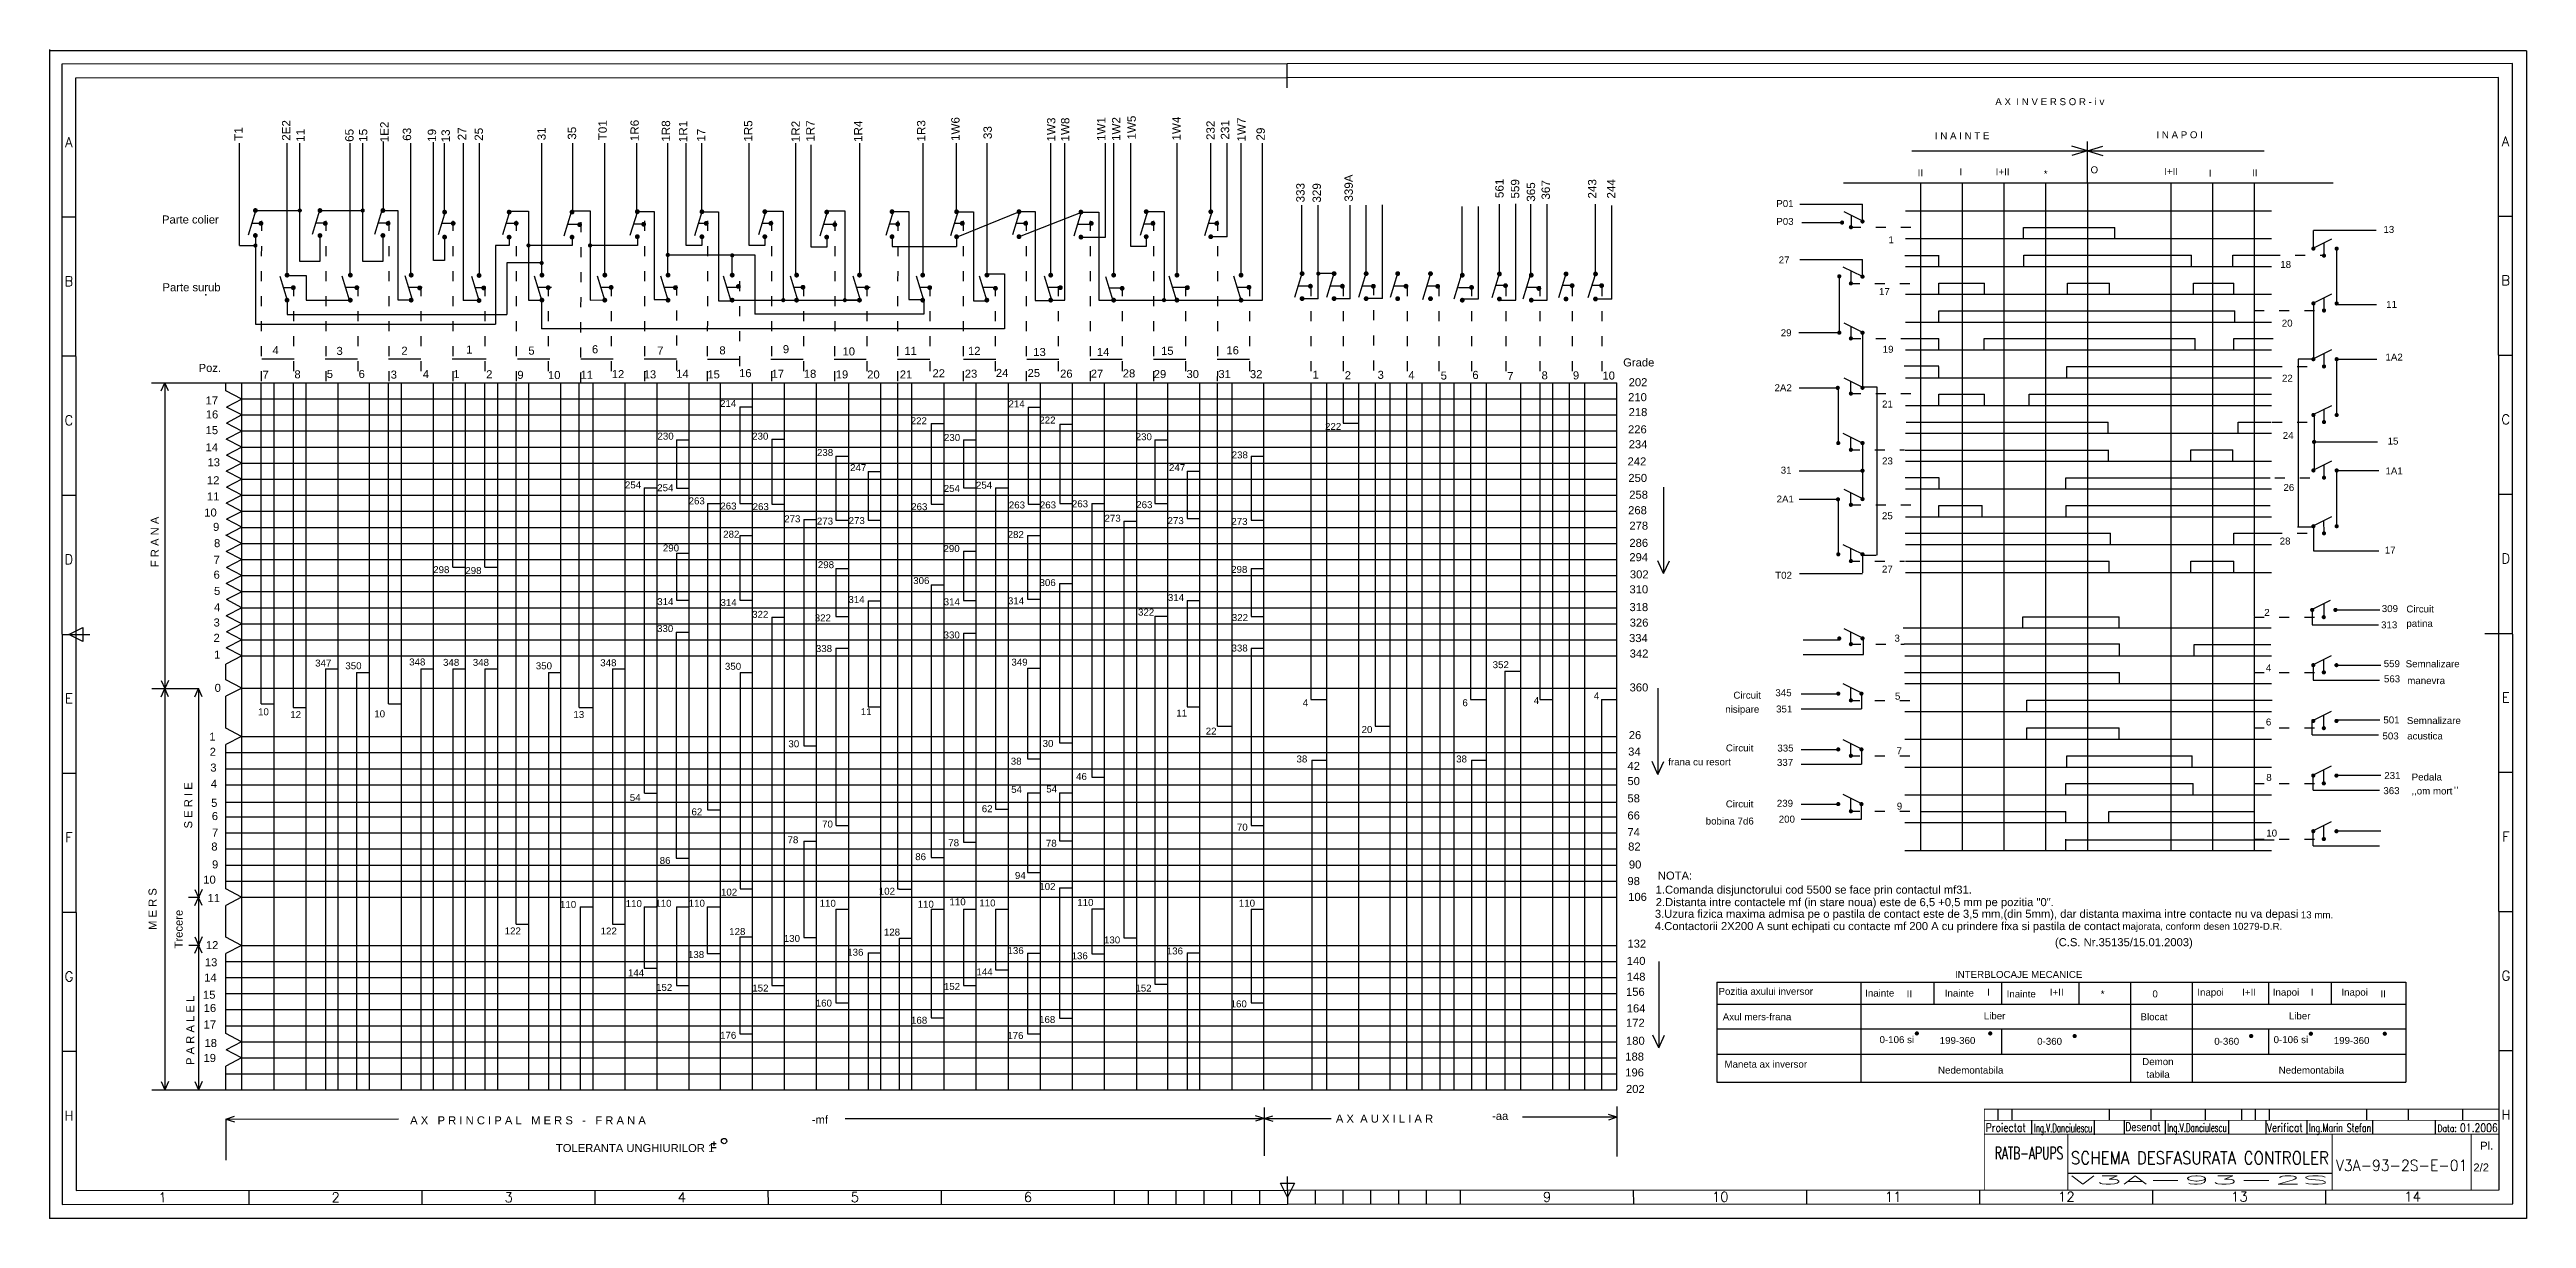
# Model space of a CAD drawing. Header units: inches. Extents: x 811 to 1701, y 63 to 484.
import ezdxf
from ezdxf.enums import TextEntityAlignment as Align

# ---------------------------------------------------------------- set-up
doc = ezdxf.new("R2010")
doc.units = ezdxf.units.IN
doc.header["$MEASUREMENT"] = 0
doc.linetypes.add('ACAD_ISO03W100', pattern=[30, 12, -18])
doc.layers.add('INDICATOR', color=7, linetype='Continuous')
doc.styles.add('ISO', font='SIMPLEX.shx')
doc.styles.add('ROMANS', font='ROMANS.shx', dxfattribs={"width": 0.8})
doc.styles.get("Standard").update_dxf_attribs({"font": 'arial.ttf'})

msp = doc.modelspace()

# ---------------------------------------------------------------- texts
at = {"color": 1}
for s, height, p in [('A X  I N V E R S O R - i v', 2.5, (1510.07, 463.76)), ('I N A P O I', 2.5, (1568, 451.86)), ('I N A I N T E ', 2.5, (1488.36, 451.5)), ('II', 2.5, (1482.17, 438.17)), ('I', 2.5, (1497.21, 438.54)), ('I+II', 2.5, (1510.2, 438.54)), ('*', 2.5, (1527.5, 437.83)), ('O', 2.5, (1544.31, 439.26)), ('I+II', 2.5, (1570.81, 438.68)), ('I', 2.5, (1586.8, 438.06)), ('II', 2.5, (1602.35, 438.14)), ('P01', 2.5, (1431.35, 427.12)), ('P03', 2.5, (1431.35, 420.7)), ('13', 2.5, (1649.59, 417.83)), ('1', 2.5, (1471.68, 414.11)), ('27', 2.5, (1432.2, 406.85)), ('18', 2.5, (1612.51, 405.24)), ('17', 2.5, (1468.25, 395.48)), ('11', 2.5, (1650.58, 390.88)), ('29', 2.5, (1432.94, 380.67)), ('20', 2.5, (1613.05, 384.13)), ('19', 2.5, (1469.6, 374.73)), ('1A2', 2.5, (1650.33, 371.92)), ('7', 2.89, (887.18, 365.41)), ('8', 2.89, (898.65, 365.53)), ('5', 2.89, (910.28, 365.67)), ('6', 2.89, (921.71, 365.65)), ('3', 2.89, (933.25, 365.43)), ('4', 2.89, (944.82, 365.63)), ('1', 2.89, (955.77, 365.63)), ('2', 2.89, (967.59, 365.55)), ('9', 2.89, (978.78, 365.35)), ('10', 2.888, (989.8, 365.27)), ('11', 2.888, (1001.48, 365.37)), ('12', 2.888, (1012.73, 365.6)), ('13', 2.888, (1024.21, 365.51)), ('14', 2.888, (1035.88, 365.72)), ('15', 2.888, (1047.09, 365.51)), ('16', 2.888, (1058.48, 365.96)), ('17', 2.888, (1070.17, 365.73)), ('18', 2.888, (1081.76, 365.73)), ('19', 2.888, (1093.23, 365.5)), ('20', 2.888, (1104.55, 365.48)), ('21', 2.888, (1116.25, 365.48)), ('22', 2.888, (1128.02, 365.91)), ('23', 2.888, (1139.63, 365.77)), ('24', 2.888, (1150.81, 366.03)), ('25', 2.888, (1162.2, 366.01)), ('26', 2.888, (1173.89, 365.77)), ('27', 2.888, (1184.9, 365.77)), ('28', 2.888, (1196.42, 365.87)), ('29', 2.888, (1207.55, 365.63)), ('30', 2.888, (1219.32, 365.63)), ('31', 2.888, (1230.79, 365.63)), ('32', 2.888, (1242.14, 365.59)), ('1', 2.89, (1264.63, 365.4)), ('2', 2.89, (1276.22, 365.2)), ('3', 2.89, (1288.03, 365.35)), ('4', 2.89, (1299.07, 365.23)), ('5', 2.89, (1310.7, 365.07)), ('6', 2.89, (1322.09, 365.32)), ('7', 2.89, (1334.62, 364.92)), ('8', 2.89, (1346.95, 365.15)), ('9', 2.89, (1358.23, 365.15)), ('202', 2.888, (1378.27, 362.69)), ('22', 2.5, (1613.12, 364.33)), ('214', 2.5, (1051.66, 355.27)), ('214', 2.5, (1155.34, 355.12)), ('210', 2.888, (1378.08, 357.32)), ('2A2', 2.5, (1430.71, 360.9)), ('21', 2.5, (1469.36, 355.04)), ('222', 2.5, (1120.19, 349.03)), ('222', 2.5, (1166.42, 349.29)), ('222', 2.5, (1269.13, 346.99)), ('226', 2.888, (1378.04, 345.75)), ('218', 2.888, (1378.26, 351.95)), ('230', 2.5, (1029.15, 343.5)), ('230', 2.5, (1063.19, 343.48)), ('238', 2.5, (1086.49, 337.61)), ('230', 2.5, (1132.14, 343.01)), ('230', 2.5, (1201.07, 343.28)), ('238', 2.5, (1235.57, 336.75)), ('234', 2.888, (1378.29, 340.4)), ('24', 2.5, (1613.39, 343.75)), ('15', 2.5, (1651.08, 341.72)), ('247', 2.5, (1098.4, 332.17)), ('247', 2.5, (1213.04, 332.19)), ('242', 2.888, (1377.88, 334.21)), ('250', 2.888, (1378.16, 328.28)), ('31', 2.5, (1432.94, 331.26)), ('23', 2.5, (1469.36, 334.58)), ('1A1', 2.5, (1650.33, 330.99)), ('254', 2.5, (1017.46, 325.96)), ('254', 2.5, (1029.07, 324.95)), ('263', 2.5, (1040.35, 320.22)), ('263', 2.5, (1051.75, 318.37)), ('263', 2.5, (1063.36, 318.15)), ('263', 2.5, (1120.36, 318.13)), ('254', 2.5, (1132.06, 324.7)), ('254', 2.5, (1143.64, 325.88)), ('263', 2.5, (1155.46, 318.75)), ('263', 2.5, (1166.61, 318.76)), ('263', 2.5, (1178.13, 319.17)), ('263', 2.5, (1201.26, 318.85)), ('258', 2.888, (1378.48, 322.25)), ('2A1', 2.5, (1431.46, 320.89)), ('26', 2.5, (1613.65, 325.05)), ('273', 2.5, (1074.72, 313.77)), ('273', 2.5, (1086.46, 312.96)), ('273', 2.5, (1097.87, 313.14)), ('273', 2.5, (1189.85, 313.98)), ('273', 2.5, (1212.52, 313.12)), ('273', 2.5, (1235.45, 312.82)), ('268', 2.888, (1378.09, 316.67)), ('278', 2.888, (1378.53, 311.11)), ('25', 2.5, (1469.32, 314.87)), ('290', 2.5, (1031.1, 303.28)), ('282', 2.5, (1052.78, 308.24)), ('290', 2.5, (1131.97, 303.06)), ('282', 2.5, (1155.04, 308.12)), ('286', 2.888, (1378.53, 304.93)), ('28', 2.5, (1612.3, 305.78)), ('17', 2.5, (1650.08, 302.54)), ('298', 2.5, (948.54, 295.49)), ('298', 2.5, (960.08, 295.19)), ('298', 2.5, (1086.81, 297.28)), ('306', 2.5, (1121.08, 291.56)), ('298', 2.5, (1235.38, 295.58)), ('294', 2.888, (1378.52, 299.79)), ('302', 2.888, (1378.7, 293.6)), ('T02', 2.5, (1430.96, 293.47)), ('27', 2.5, (1469.32, 295.7)), ('314', 2.5, (1029.07, 283.99)), ('314', 2.5, (1051.81, 283.68)), ('314', 2.5, (1097.8, 284.75)), ('314', 2.5, (1132.05, 283.93)), ('314', 2.5, (1155.13, 284.28)), ('306', 2.5, (1166.49, 290.84)), ('314', 2.5, (1212.63, 285.46)), ('310', 2.888, (1378.56, 288.23)), ('330', 2.5, (1029.01, 274.32)), ('322', 2.5, (1063.19, 279.42)), ('322', 2.5, (1085.69, 278.16)), ('322', 2.5, (1201.9, 280.21)), ('322', 2.5, (1235.62, 278.27)), ('318', 2.888, (1378.56, 281.83)), ('326', 2.888, (1378.64, 276.26)), ('2', 2.5, (1606.75, 280.11)), ('313', 2.5, (1648.74, 275.64)), ('309', 2.5, (1649, 281.48)), ('Circuit', 2.5, (1657.83, 281.35)), ('patina', 2.5, (1657.83, 276.16)), ('338', 2.5, (1086.1, 267.11)), ('330', 2.5, (1132.01, 272.01)), ('338', 2.5, (1235.51, 267.31)), ('334', 2.888, (1378.42, 270.7)), ('342', 2.888, (1378.64, 265.14)), ('3', 2.5, (1473.82, 270.86)), ('347', 2.5, (906.11, 261.91)), ('350', 2.5, (916.96, 260.92)), ('348', 2.5, (939.9, 262.3)), ('348', 2.5, (952.08, 262.15)), ('348', 2.5, (962.77, 262.15)), ('350', 2.5, (985.42, 260.92)), ('348', 2.5, (1008.59, 262.01)), ('350', 2.5, (1053.41, 260.74)), ('349', 2.5, (1156.39, 262.23)), ('352', 2.5, (1329.38, 261.32)), ('4', 2.5, (1607.33, 260.19)), ('559', 2.5, (1649.7, 261.69)), ('563', 2.5, (1649.77, 256.23)), ('Semnalizare', 2.5, (1657.58, 261.65)), ('4', 2.5, (1261.14, 247.65)), ('6', 2.5, (1318.51, 247.65)), ('4', 2.5, (1344.16, 248.45)), ('4', 2.5, (1365.74, 250.11)), ('360', 2.888, (1378.6, 252.96)), ('Circuit', 2.5, (1415.92, 250.35)), ('345', 2.5, (1431.02, 251.24)), ('5', 2.5, (1473.99, 250.01)), ('manevra', 2.5, (1658.15, 255.59)), ('10', 2.5, (885.58, 244.38)), ('12', 2.5, (897.15, 243.38)), ('10', 2.5, (927.36, 243.64)), ('13', 2.5, (998.94, 243.4)), ('11', 2.5, (1102.25, 244.43)), ('11', 2.5, (1215.67, 243.92)), ('20', 2.5, (1282.27, 238.02)), ('nisipare', 2.5, (1413, 245.29)), ('351', 2.5, (1431.27, 245.39)), ('6', 2.5, (1607.33, 240.72)), ('501', 2.5, (1649.57, 241.46)), ('Semnalizare', 2.5, (1658.02, 241.23)), ('30', 2.5, (1076.23, 232.87)), ('30', 2.5, (1167.61, 232.99)), ('22', 2.5, (1226.24, 237.45)), ('34', 2.888, (1378.09, 229.88)), ('26', 2.888, (1378.31, 235.8)), ('Circuit', 2.5, (1413.23, 231.38)), ('335', 2.5, (1431.73, 231.34)), ('7', 2.5, (1474.56, 230.34)), ('503', 2.5, (1649.25, 235.69)), ('acustica', 2.5, (1658.13, 235.69)), ('38', 2.5, (1156.16, 226.62)), ('46', 2.5, (1179.64, 221.11)), ('38', 2.5, (1258.88, 227.42)), ('38', 2.5, (1316.26, 227.42)), ('42', 2.888, (1377.83, 224.71)), ('frana cu resort', 2.5, (1392.49, 226.38)), ('337', 2.5, (1431.58, 226.19)), ('8', 2.5, (1607.48, 220.78)), ('231', 2.5, (1649.89, 221.47)), ('Pedala', 2.5, (1659.74, 220.93)), ('54', 2.5, (1019.21, 213.55)), ('54', 2.5, (1156.31, 216.48)), ('54', 2.5, (1168.92, 216.62)), ('50', 2.888, (1377.83, 219.28)), ('58', 2.888, (1377.83, 213.07)), ('Circuit', 2.5, (1413.2, 211.26)), ('239', 2.5, (1431.54, 211.48)), ('363', 2.5, (1649.57, 216.02)), (',,om mort', 2.5, (1659.63, 215.91)), (',,', 2.5, (1674.8, 218.34)), ('62', 2.5, (1041.39, 208.41)), ('70', 2.5, (1088.34, 204.02)), ('62', 2.5, (1145.73, 209.53)), ('70', 2.5, (1237.45, 202.9)), ('66', 2.888, (1377.83, 206.91)), ('bobina 7d6', 2.5, (1405.97, 205.1)), ('200', 2.5, (1432.22, 205.78)), ('9', 2.5, (1474.66, 210.46)), ('78', 2.5, (1075.91, 198.35)), ('78', 2.5, (1133.7, 197.28)), ('78', 2.5, (1168.78, 197.11)), ('74', 2.888, (1377.83, 200.92)), ('82', 2.888, (1378.09, 195.74)), ('10', 2.5, (1607.48, 200.78)), ('86', 2.5, (1029.96, 190.93)), ('86', 2.5, (1121.81, 192.29)), ('94', 2.5, (1157.65, 185.53)), ('90', 2.888, (1378.35, 189.28)), ('110', 2.5, (1040.39, 175.54)), ('102', 2.5, (1051.99, 179.54)), ('102', 2.5, (1108.72, 179.86)), ('110', 2.5, (1134.13, 176.07)), ('110', 2.5, (1144.86, 175.64)), ('102', 2.5, (1166.41, 181.57)), ('110', 2.5, (1180.06, 175.81)), ('110', 2.5, (1238.15, 175.58)), ('98', 2.888, (1377.83, 183.33)), ('106', 2.888, (1378.09, 177.64)), ('2.Distanta intre contactele mf (in stare noua) este de 6,5 +0,5 mm pe pozitia "0".', 2.8875, (1388, 175.75)), ('1.Comanda disjunctorului cod 5500 se face prin contactul mf31.', 2.8875, (1387.97, 180.24)), ('110', 2.5, (994.12, 175.11)), ('110', 2.5, (1017.73, 175.42)), ('110', 2.5, (1028.39, 175.52)), ('110', 2.5, (1087.45, 175.53)), ('110', 2.5, (1122.68, 175.2)), ('4.Contactorii 2X200 A sunt echipati cu contacte mf 200 A cu prindere fixa si pastila de contact', 2.8875, (1387.69, 167.14)), ('3.Uzura fizica maxima admisa pe o pastila de contact este de 3,5 mm,(din 5mm), dar distanta maxima intre contacte nu va depasi', 2.8875, (1387.7, 171.56)), ('-', 2.5, (1513.4, 168.17)), ('majorata, conform desen 10279-D.R.', 2.5, (1555.78, 167.24)), ('13 mm.', 2.5, (1619.89, 171.39)), ('122', 2.5, (974.23, 165.6)), ('122', 2.5, (1008.73, 165.56)), ('128', 2.5, (1054.94, 165.36)), ('130', 2.5, (1074.57, 162.89)), ('136', 2.5, (1097.37, 157.92)), ('128', 2.5, (1110.54, 165.18)), ('136', 2.5, (1154.98, 158.52)), ('130', 2.5, (1189.67, 162.35)), ('136', 2.5, (1212.25, 158.38)), ('132', 2.888, (1377.83, 160.83)), ('(C.S. Nr.35135/15.01.2003)', 2.8875, (1531.51, 161.34)), ('144', 2.5, (1018.55, 150.54)), ('138', 2.5, (1040.11, 157.1)), ('144', 2.5, (1143.82, 150.86)), ('136', 2.5, (1178.02, 156.65)), ('140', 2.888, (1377.57, 154.62)), ('148', 2.888, (1377.57, 148.93)), ('INTERBLOCAJE MECANICE', 2.5, (1495.57, 149.95)), ('152', 2.5, (1028.65, 145.29)), ('152', 2.5, (1063.24, 145.05)), ('152', 2.5, (1132.11, 145.61)), ('152', 2.5, (1200.96, 145.03)), ('156', 2.888, (1377.31, 143.5)), ('Pozitia axului inversor', 2.5, (1410.58, 143.86)), ('Inainte', 2.5, (1463.28, 143.25)), ('II', 2.5, (1478.21, 142.94)), ('Inainte', 2.5, (1491.91, 143.25)), ('I', 2.5, (1507.15, 143.55)), ('Inainte', 2.5, (1514.15, 142.94)), ('I+II', 2.5, (1529.69, 143.55)), ('*', 2.5, (1547.97, 142.94)), ('0', 2.5, (1566.55, 142.94)), ('Inapoi', 2.5, (1582.69, 143.55)), ('I+II', 2.5, (1598.84, 143.55)), ('Inapoi', 2.5, (1609.81, 143.55)), ('I', 2.5, (1623.51, 143.55)), ('Inapoi', 2.5, (1634.48, 143.55)), ('II', 2.5, (1648.49, 142.94)), ('160', 2.5, (1086.05, 139.65)), ('168', 2.5, (1120.3, 133.47)), ('168', 2.5, (1166.33, 133.75)), ('160', 2.5, (1235.19, 139.36)), ('172', 2.888, (1377.31, 132.38)), ('164', 2.888, (1377.57, 137.55)), ('Axul mers-frana', 2.5, (1412.1, 134.72)), ('Liber', 2.5, (1505.93, 135.03)), ('Blocat', 2.5, (1562.28, 134.72)), ('Liber', 2.5, (1615.59, 135.03)), ('176', 2.5, (1051.66, 128.06)), ('176', 2.5, (1154.89, 127.99)), ('180', 2.888, (1377.31, 125.91)), ('0-106 si', 2.5, (1468.46, 126.5)), ('199-360', 2.5, (1490.09, 126.2)), ('0-360', 2.5, (1525.12, 125.9)), ('0-360', 2.5, (1588.79, 125.9)), ('0-106 si', 2.5, (1610.11, 126.5)), ('199-360', 2.5, (1631.74, 126.2)), ('188', 2.888, (1377.05, 120.22)), ('196', 2.888, (1377.05, 114.53)), ('Maneta ax inversor', 2.5, (1412.71, 117.68)), ('Nedemontabila', 2.5, (1489.48, 115.54)), ('Demon', 2.5, (1562.89, 118.59)), ('tabila', 2.5, (1564.42, 114.02)), ('Nedemontabila', 2.5, (1611.94, 115.54)), ('202', 2.888, (1377.31, 108.58)), ('A X   P R I N C I P A L   M E R S   -   F R A N A', 2.8875, (940.25, 97.29)), ('-mf', 2.888, (1084.64, 97.53)), ('A X  A U X I L I A R', 2.8875, (1273.02, 97.91)), ('-aa', 2.888, (1329.17, 98.88)), ('TOLERANTA UNGHIURILOR 1', 2.8875, (992.65, 87.33))]:
    msp.add_text(s, height=height, dxfattribs=at).set_placement(p)
at = {"color": 240}
for s, height, p in [('T1', 3, (880.02, 450.95)), ('2E2', 3, (897.19, 450.94)), ('11', 3, (902.32, 450.57)), ('65', 3, (919.91, 450.57)), ('15', 3, (924.85, 450.57)), ('1E2', 3, (932.48, 450.39)), ('63', 3, (940.6, 450.94)), ('19', 3, (949.58, 450.57)), ('13', 3, (954.52, 450.39)), ('27', 3, (960.39, 451.12)), ('25', 3, (966.43, 450.94)), ('31', 3, (988.96, 451.12)), ('35', 3, (999.92, 451.33)), ('T01', 3, (1010.94, 451.12)), ('1R6', 3, (1022.44, 450.8)), ('1R8', 3, (1033.7, 450.62)), ('1R1', 3, (1039.86, 450.45)), ('17', 3, (1046.37, 450.62)), ('1R5', 3, (1063.26, 450.62)), ('1R2', 3, (1080.33, 450.45)), ('1R7', 3, (1085.61, 450.62)), ('1R4', 3, (1102.79, 450.51)), ('1R3', 3, (1125.46, 450.68)), ('1W6', 3, (1137.75, 450.86)), ('33', 3, (1149.34, 451.55)), ('1W3', 3, (1172.19, 450.68)), ('1W8', 3, (1177.21, 450.68)), ('1W1', 3, (1190.19, 450.86)), ('1W2', 3, (1195.55, 450.86)), ('1W5', 3, (1201.09, 451.38)), ('1W4', 3, (1217.19, 451.03)), ('232', 3, (1229.47, 451.2)), ('231', 3, (1234.67, 451.38)), ('1W7', 3, (1240.55, 450.68)), ('29', 3, (1247.47, 451.03)), ('339A', 3, (1279.12, 429.06)), ('561', 3, (1333.32, 430.35)), ('559', 3, (1338.94, 430.17)), ('367', 3, (1349.96, 429.79)), ('243', 3, (1366.67, 430.17)), ('244', 3, (1373.5, 430.17)), ('333', 3, (1261.77, 428.78)), ('329', 3, (1267.64, 428.72)), ('365', 3, (1344.64, 429.03)), ('F R A N A', 2.888, (849.91, 297.64)), ('S E R I E', 2.888, (861.92, 203.69)), ('M E R S', 2.888, (849.09, 167.19)), ('Trecere', 2.888, (858.47, 160.55)), ('P A R A L E L', 2.8875, (862.66, 118.64))]:
    msp.add_text(s, height=height, rotation=90, dxfattribs=at).set_placement(p)
at = {"color": 50, "style": 'ISO'}
for s, p in [('A', (817.52, 450.45)), ('A', (1693.52, 450.76)), ('B', (817.53, 400.45)), ('B', (1693.53, 400.76)), ('C', (817.55, 350.45)), ('C', (1693.55, 350.76)), ('D', (817.57, 300.45)), ('D', (1693.57, 300.76)), ('E', (817.59, 250.45)), ('E', (1693.59, 250.76)), ('F', (817.6, 200.45)), ('F', (1693.6, 200.76)), ('G', (817.62, 150.45)), ('G', (1693.62, 150.76)), ('H', (817.64, 100.45)), ('H', (1693.64, 100.76)), ('1', (851.26, 71.02)), ('2', (913.47, 71.04)), ('3', (975.68, 71.06)), ('4', (1037.9, 71.09)), ('5', (1100.11, 71.11)), ('6', (1162.33, 71.13)), ('9', (1348.97, 71.2)), ('10', (1411.18, 71.22)), ('11', (1473.4, 71.24)), ('12', (1535.61, 71.26)), ('13', (1597.82, 71.28)), ('14', (1660.04, 71.31))]:
    msp.add_text(s, height=3.5, rotation=0.02017, dxfattribs=at).set_placement(p, align=Align.MIDDLE)
at = {"color": 240}
for s, height, p in [('Parte colier', 2.8875, (851.06, 421.2)), ('Parte surub', 2.8875, (851.24, 396.83)), ('17', 2.888, (866.72, 356.15)), ('15', 2.888, (866.72, 345.46)), ('16', 2.888, (866.78, 351.11)), ('14', 2.888, (866.72, 339.29)), ('12', 2.888, (867.2, 327.44)), ('13', 2.888, (867.4, 333.9)), ('11', 2.888, (867.2, 321.63)), ('10', 2.888, (866.24, 315.84)), ('9', 2.89, (869.41, 310.67)), ('8', 2.89, (869.75, 304.83)), ('7', 2.89, (869.58, 298.82)), ('6', 2.89, (869.58, 293.48)), ('5', 2.89, (869.75, 287.64)), ('3', 2.89, (869.58, 276.29)), ('4', 2.89, (869.75, 281.79)), ('2', 2.89, (869.58, 270.78)), ('1', 2.89, (869.75, 264.77)), ('0', 2.89, (869.98, 252.8)), ('1', 2.89, (868.07, 235.24)), ('2', 2.89, (868.19, 229.8)), ('3', 2.89, (868.4, 224.13)), ('4', 2.89, (868.62, 218.33)), ('5', 2.89, (868.71, 211.45)), ('6', 2.89, (868.95, 206.69)), ('8', 2.89, (868.77, 195.73)), ('7', 2.89, (869.01, 200.74)), ('9', 2.89, (869.03, 189.31)), ('10', 2.888, (865.89, 183.84)), ('11', 2.888, (867.42, 177.22)), ('12', 2.888, (866.8, 160.29)), ('14', 2.888, (866.22, 148.63)), ('13', 2.888, (866.45, 154.13)), ('15', 2.888, (865.78, 142.45)), ('17', 2.888, (866.01, 131.75)), ('16', 2.888, (866.03, 137.69)), ('18', 2.888, (866.33, 125.09)), ('19', 2.888, (865.96, 119.72))]:
    msp.add_text(s, height=height, dxfattribs=at).set_placement(p)
at = {"color": 70}
for s, height, p in [('4', 2.89, (890.78, 374.23)), ('3', 2.89, (913.78, 373.95)), ('2', 2.89, (937.09, 374.01)), ('1', 2.89, (960.39, 374.44)), ('5', 2.89, (982.74, 374.05)), ('6', 2.89, (1005.6, 374.54)), ('7', 2.89, (1029.06, 374.06)), ('8', 2.89, (1051.41, 374.15)), ('9', 2.89, (1074.24, 374.59)), ('10', 2.888, (1095.67, 373.77)), ('11', 2.888, (1117.92, 373.98)), ('12', 2.888, (1140.79, 373.98)), ('13', 2.888, (1164.26, 373.57)), ('14', 2.888, (1187.12, 373.57)), ('15', 2.888, (1210.19, 373.98)), ('16', 2.888, (1233.67, 374.18))]:
    msp.add_text(s, height=height, dxfattribs=at).set_placement(p)
at = {"color": 1, "linetype": 'ByBlock'}
for s, p in [('Poz.', (864.22, 367.84)), ('10', (1368.85, 365.09)), ('Grade', (1376.3, 369.81)), ('NOTA:', (1388.76, 185.29)), ('Pl.', (1684.35, 88.16)), ('2/2', (1681.92, 80.34))]:
    msp.add_text(s, height=2.888, dxfattribs=at).set_placement(p)

# ---------------------------------------------------------------- blocks, each defined once
blk = doc.blocks.new('indic-el')
at = {"layer": 'INDICATOR', "color": 1}
for p, q in [((-180, 25), (-180, 29)), ((-175, 25), (-175, 29)), ((-140, 25), (-140, 29)), ((-125, 25), (-125, 29)), ((-105.5, 25), (-105.5, 29)), ((-87.5, 25), (-87.5, 29)), ((-82.5, 25), (-82.5, 29)), ((-47.5, 25), (-47.5, 29)), ((-32.5, 25), (-32.5, 29)), ((-13, 25), (-13, 29)), ((-167.9, 20), (-167.9, 25)), ((-145.42, 19.8), (-145.42, 24.8)), ((-134.65, 20.08), (-134.65, 25.08)), ((-119.93, 20), (-119.93, 25)), ((-97.19, 20), (-97.19, 25)), ((-83.77, 20), (-83.77, 25)), ((-69.03, 20), (-69.03, 25)), ((-45.33, 20), (-45.33, 25)), ((-22.83, 20), (-22.83, 25)), ((-155, 6), (-60, 6))]:
    blk.add_line(p, q, dxfattribs=at)
at = {"layer": 'INDICATOR'}
blk.add_line((-92.5, 25), (-92.5, 29), dxfattribs=at)
at = {"layer": 'INDICATOR', "const_width": 0.3, "flags": 128}
for points in [[(0, 29), (-185, 29), (-185, 0)], [(0, 25), (-185, 25)], [(0, 20), (-185, 20)], [(-155, 0), (-155, 20)], [(-60, 0), (-60, 20)], [(-10, 0), (-10, 20)]]:
    blk.add_lwpolyline(points, dxfattribs=at)
at = {"layer": 'INDICATOR', "color": 1, "style": 'ROMANS', "width": 0.8}
for s, height, p in [('Proiectat', 3, (-184.48, 20.88)), ('Desenat', 3, (-134.37, 21.17)), ('Verificat', 3, (-83.49, 20.88)), ('Data:', 2.5, (-22.15, 20.88))]:
    blk.add_text(s, height=height, dxfattribs=at).set_placement(p)
at = {"layer": 'INDICATOR', "style": 'ROMANS', "width": 0.570908}
blk.add_text('RATB-APUPS', height=4.5, dxfattribs=at).set_placement((-181.28, 10.96), (-156.69, 10.96), align=Align.FIT)
at = {"layer": 'INDICATOR', "color": 1, "style": 'ROMANS'}
for tag, height, width, p, p2 in [('PROIECTAT', 3, 0.908325, (-167.12, 20.74), (-146.23, 20.74)), ('DESENAT', 3, 1.116423, (-119.25, 20.84), (-97.88, 20.84)), ('VERIFICAT', 3, 1.074468, (-68.34, 20.8), (-45.93, 20.8)), ('DATA', 3, 1.321041, (-14.04, 20.81), (-0.45, 20.81)), ('NUME_DESEN', 4.5, 2.080219, (-153.9, 9.22), (-61.18, 9.22)), ('NUMAR', 4, 2.383056, (-58.61, 6.76), (-11.4, 6.76)), ('ANS', 3, 11.421134, (-154.04, 2.01), (-61.04, 2.01))]:
    blk.add_attdef(tag, text='', height=height, dxfattribs=dict(at, width=width)).set_placement(p, p2, align=Align.FIT)

# ---------------------------------------------------------------- linework, layer by layer
at = {"color": 1}
for p, q in [((810.62, 483.76), (810.62, 63.45)), ((1701.01, 483.31), (810.62, 483.31)), ((1701.01, 483.31), (1701.01, 63.45)), ((1480.01, 447.35), (1606.77, 447.35)), ((1543.16, 447.35), (1537.61, 449.04)), ((1543.16, 447.35), (1537.61, 445.66)), ((1543.16, 435.77), (1543.16, 450.73)), ((1543.16, 447.35), (1548.71, 449.04)), ((1543.16, 447.35), (1548.71, 445.66)), ((1455.5, 435.77), (1631.47, 435.77)), ((1483.16, 435.77), (1483.16, 195.77)), ((1498.16, 435.77), (1498.16, 195.77)), ((1513.16, 435.77), (1513.16, 195.77)), ((1528.16, 435.77), (1528.16, 195.77)), ((1543.16, 435.77), (1543.16, 195.77)), ((1573.16, 435.77), (1573.16, 195.77)), ((1588.16, 435.77), (1588.16, 195.77)), ((1603.16, 435.77), (1603.16, 279.85)), ((886.77, 421.15), (883.25, 421.16)), ((909.97, 421.33), (906.31, 421.33)), ((932.59, 421.33), (928.65, 421.33)), ((956.38, 421.24), (951.53, 421.25)), ((978.37, 421.24), (974.74, 421.25)), ((1001.62, 420.8), (996.77, 420.81)), ((1024.5, 420.96), (1020.55, 420.96)), ((1047.54, 421.24), (1043.81, 421.24)), ((1070.16, 421.24), (1066.71, 421.25)), ((1093.59, 420.8), (1088.74, 420.81)), ((1115.52, 420.96), (1112.52, 420.96)), ((1139.51, 421.24), (1135.78, 421.24)), ((1161.71, 421.24), (1158.08, 421.25)), ((1184.96, 420.8), (1180.12, 420.81)), ((1207.49, 420.96), (1203.89, 420.96)), ((1230.89, 421.24), (1227.16, 421.24)), ((1458.21, 424.19), (1458.21, 419.88)), ((1477.83, 425.77), (1609.32, 425.77)), ((1477.83, 415.77), (1609.32, 415.77)), ((1628.23, 409.64), (1628.23, 414.26)), ((1458.1, 404.21), (1458.1, 399.67)), ((1477.83, 405.77), (1609.32, 405.77)), ((898.28, 398.05), (894.75, 398.06)), ((921.9, 398.14), (917.06, 398.15)), ((944.56, 398.23), (939.72, 398.23)), ((967.14, 398.02), (963.65, 398.02)), ((991.09, 398.14), (986.24, 398.15)), ((1012.49, 398.14), (1008.85, 398.15)), ((1036.43, 398.14), (1031.59, 398.15)), ((1059.05, 398.14), (1054.2, 398.15)), ((1081.67, 398.14), (1078.21, 398.15)), ((1105.66, 398.14), (1100.82, 398.15)), ((1127.02, 398.14), (1123.56, 398.15)), ((1151.02, 398.14), (1146.17, 398.15)), ((1174.43, 398.14), (1169.59, 398.15)), ((1196.39, 397.94), (1191.55, 397.95)), ((1219.17, 398.14), (1214.33, 398.15)), ((1242.39, 398.14), (1237.55, 398.15)), ((1264.28, 398.68), (1259.44, 398.69)), ((1275.78, 398.68), (1270.94, 398.69)), ((1286.29, 398.68), (1282.46, 398.69)), ((1298.64, 398.68), (1293.8, 398.69)), ((1309.42, 398.67), (1305.59, 398.68)), ((1321.94, 398.13), (1317.09, 398.13)), ((1334.16, 398.87), (1330.43, 398.87)), ((1346.72, 398.14), (1341.87, 398.15)), ((1358.11, 398.87), (1354.38, 398.87)), ((1368.71, 398.87), (1364.97, 398.87)), ((1477.83, 395.77), (1609.32, 395.77)), ((1628.23, 389.93), (1628.24, 394.55)), ((1458.17, 384.2), (1458.16, 380.26)), ((1477.83, 385.77), (1609.32, 385.77)), ((1477.83, 375.77), (1609.32, 375.77)), ((1628.23, 369.81), (1628.23, 374.49)), ((886.93, 372.6), (898.51, 372.6)), ((909.76, 372.6), (921.34, 372.6)), ((932.49, 372.6), (944.07, 372.6)), ((955.32, 372.6), (966.9, 372.6)), ((956.04, 372.53), (967.62, 372.53)), ((978.87, 372.53), (990.45, 372.53)), ((1001.6, 372.53), (1013.18, 372.53)), ((1024.43, 372.53), (1036.01, 372.53)), ((1047.09, 372.4), (1058.67, 372.4)), ((1069.92, 372.4), (1081.5, 372.4)), ((1092.65, 372.4), (1104.23, 372.4)), ((1115.48, 372.4), (1127.06, 372.4)), ((1139.15, 372.4), (1150.73, 372.4)), ((1161.92, 372.4), (1173.49, 372.4)), ((1184.68, 372.4), (1196.26, 372.4)), ((1207.45, 372.4), (1219.03, 372.4)), ((1207.45, 372.4), (1216.97, 372.4)), ((1230.34, 372.4), (1239.86, 372.4)), ((1230.34, 372.4), (1241.92, 372.4)), ((1477.83, 365.77), (1609.32, 365.77)), ((1074.76, 363.92), (1074.76, 109.67)), ((1086.25, 363.92), (1086.25, 109.67)), ((1097.8, 363.92), (1097.8, 109.67)), ((1109.35, 363.92), (1109.35, 109.67)), ((1120.52, 363.92), (1120.52, 109.67)), ((1132.07, 363.92), (1132.07, 109.67)), ((1143.62, 363.92), (1143.62, 109.67)), ((1155.17, 363.92), (1155.17, 109.67)), ((1458.16, 360.05), (1458.16, 364.38)), ((1477.83, 355.77), (1609.32, 355.77)), ((1628.23, 349.81), (1628.24, 354.43)), ((1458.16, 339.84), (1458.18, 344.33)), ((1477.83, 345.77), (1609.32, 345.77)), ((1477.83, 335.77), (1609.32, 335.77)), ((1628.23, 329.81), (1628.24, 334.5)), ((1458.16, 320.05), (1458.16, 324.38)), ((1477.83, 325.77), (1609.32, 325.77)), ((1477.83, 315.77), (1609.32, 315.77)), ((1628.23, 309.81), (1628.22, 314.43)), ((1458.16, 299.84), (1458.16, 304.34)), ((1477.83, 305.77), (1609.32, 305.77)), ((1477.83, 295.77), (1609.32, 295.77)), ((879.66, 283.07), (1374.04, 283.07)), ((879.66, 277.3), (1374.04, 277.3)), ((1603.16, 279.66), (1603.16, 195.77)), ((1628.23, 279.93), (1628.23, 284.55)), ((879.66, 271.52), (1374.04, 271.52)), ((1458.16, 269.96), (1458.14, 274.29)), ((1476.92, 275.77), (1609.28, 275.77)), ((879.66, 265.75), (1362.49, 265.75)), ((926.17, 265.75), (1374.04, 265.75)), ((1477.52, 265.77), (1609.35, 265.77)), ((1628.16, 259.72), (1628.14, 264.23)), ((879.66, 254.15), (1374.04, 254.15)), ((1458.16, 249.74), (1458.14, 254.26)), ((1477.52, 255.77), (1609.35, 255.77)), ((1477.52, 245.77), (1609.35, 245.77)), ((1628.16, 239.78), (1628.13, 244.17)), ((879.66, 236.77), (1362.49, 236.77)), ((926.17, 236.77), (1374.04, 236.77)), ((1458.16, 229.81), (1458.13, 234.2)), ((1477.52, 235.77), (1609.35, 235.77)), ((873.97, 230.95), (1374.04, 230.95)), ((873.97, 225.17), (1374.04, 225.17)), ((1477.52, 225.77), (1609.35, 225.77)), ((1628.16, 219.85), (1628.16, 224.5)), ((873.97, 219.4), (1374.04, 219.4)), ((1362.49, 207.85), (1362.49, 219.4)), ((1458.16, 209.88), (1458.16, 214.53)), ((1477.52, 215.77), (1609.35, 215.77)), ((873.97, 213.17), (1374.04, 213.17)), ((873.97, 207.85), (1374.04, 207.85)), ((1477.52, 205.77), (1609.35, 205.77)), ((873.97, 202.07), (1374.04, 202.07)), ((873.97, 196.3), (1362.49, 196.3)), ((920.48, 196.3), (1374.04, 196.3)), ((1628.16, 199.85), (1628.16, 204.5)), ((873.97, 190.52), (1374.04, 190.52)), ((1477.52, 195.77), (1609.35, 195.77)), ((873.97, 184.75), (1374.04, 184.75)), ((879.66, 178.97), (1374.04, 178.97)), ((879.66, 161.65), (1374.04, 161.65)), ((873.97, 155.87), (1362.49, 155.87)), ((920.48, 155.87), (1374.04, 155.87)), ((873.97, 150.1), (1362.49, 150.1)), ((873.97, 144.32), (1374.04, 144.32)), ((920.48, 150.1), (1374.04, 150.1)), ((873.97, 138.55), (1374.04, 138.55)), ((873.97, 132.77), (1362.49, 132.77)), ((879.66, 127), (1374.04, 127)), ((920.48, 132.77), (1374.04, 132.77)), ((879.66, 121.22), (1362.49, 121.22)), ((926.17, 121.22), (1362.49, 121.22)), ((926.17, 121.22), (1362.49, 121.22)), ((926.17, 121.22), (1362.49, 121.22)), ((937.72, 121.22), (1374.04, 121.22)), ((873.97, 115.45), (1374.04, 115.45)), ((873.97, 109.67), (879.66, 109.67)), ((879.66, 109.67), (1374.04, 109.67)), ((874.04, 99.2), (877.14, 100.18)), ((874.04, 99.2), (936.06, 99.22)), ((874.04, 99.2), (874.05, 84.37)), ((874.04, 99.2), (877.14, 98.22)), ((1096.65, 99.39), (1247.26, 99.39)), ((1247.26, 99.39), (1244.16, 100.37)), ((1247.26, 99.39), (1244.16, 98.41)), ((1247.26, 99.39), (1250.36, 100.37)), ((1247.26, 99.39), (1250.36, 98.41)), ((1374.07, 99.83), (1352.36, 99.83)), ((1374.07, 99.83), (1370.97, 100.81)), ((1374.07, 99.83), (1370.97, 98.85)), ((1048.48, 90.35), (1050.25, 90.35)), ((1049.38, 91.12), (1049.38, 89.52)), ((1048.48, 88.97), (1050.25, 88.97)), ((1701.01, 63.45), (810.62, 63.45))]:
    msp.add_line(p, q, dxfattribs=at)
at = {"color": 70}
for p, q in [((1255.51, 469.94), (1255.5, 478.6)), ((878.88, 413.26), (878.88, 450.12)), ((896.02, 403.08), (896.02, 450.12)), ((900.59, 407.56), (900.59, 450.12)), ((918.66, 403.08), (918.66, 450.12)), ((923.2, 407.56), (923.2, 450.12)), ((930.69, 426.32), (930.69, 450.69)), ((940.51, 403.08), (940.51, 450.12)), ((948.66, 407.85), (948.66, 450.41)), ((952.64, 425.75), (952.64, 450.12)), ((959.4, 393.52), (959.4, 450.12)), ((965.14, 403.08), (965.14, 450.12)), ((987.54, 403.08), (987.54, 450.12)), ((998.69, 425.75), (998.69, 450.12)), ((1010.23, 403.08), (1010.23, 450.12)), ((1021.73, 425.75), (1021.73, 450.12)), ((1032.88, 403.08), (1032.88, 450.12)), ((1039.53, 413.3), (1039.53, 450.12)), ((1045.14, 425), (1045.14, 450.12)), ((1062.14, 413.3), (1062.14, 450.12)), ((1078.88, 403.08), (1078.88, 450.12)), ((1084.4, 412.72), (1084.4, 449.54)), ((1101.93, 403.08), (1101.93, 450.12)), ((1124.62, 403.08), (1124.62, 450.12)), ((1136.69, 425.87), (1136.69, 450.12)), ((1147.68, 403.08), (1147.68, 450.12)), ((1170.56, 403.08), (1170.56, 450.12)), ((1175.62, 393.63), (1175.62, 450.12)), ((1190.24, 416.31), (1190.24, 450.12)), ((1193.24, 403.08), (1193.24, 450.12)), ((1199.31, 412.99), (1199.31, 450.12)), ((1215.93, 403.08), (1215.93, 450.12)), ((1228.06, 425.43), (1228.06, 450.12)), ((1233.93, 416.42), (1233.93, 450.12)), ((1238.99, 403.08), (1238.99, 450.12)), ((1246.68, 393.63), (1246.68, 450.12)), ((1260.83, 403.16), (1260.83, 427.84)), ((1266.7, 394.15), (1266.7, 427.84)), ((1278.2, 394.15), (1278.2, 427.84)), ((1283.89, 403.16), (1283.89, 427.84)), ((1289.73, 394.19), (1289.73, 427.89)), ((1331.81, 403.49), (1331.81, 428.18)), ((1337.66, 393.63), (1337.66, 428.22)), ((1343.12, 403.49), (1343.12, 428.18)), ((1348.99, 393.65), (1348.99, 428.18)), ((1366.36, 403.49), (1366.36, 428.18)), ((1372.18, 394.02), (1372.18, 427.72)), ((1439.8, 428.16), (1462.33, 428.16)), ((1462.33, 421.6), (1462.33, 428.16)), ((820.02, 423.45), (815.02, 423.45)), ((884.63, 425.66), (881.98, 417.05)), ((907.69, 425.83), (905.04, 417.22)), ((907.4, 425.87), (923.2, 425.87)), ((930.03, 425.83), (927.38, 417.22)), ((930.45, 425.89), (935.83, 425.89)), ((935.83, 425.89), (935.83, 393.73)), ((952.92, 425.74), (950.27, 417.13)), ((976.12, 425.74), (973.47, 417.13)), ((976.4, 425.64), (982.78, 425.64)), ((982.78, 425.64), (982.78, 393.64)), ((998.16, 425.31), (995.51, 416.7)), ((998.53, 425.7), (1004.91, 425.7)), ((1004.91, 425.7), (1004.91, 393.69)), ((1021.93, 425.46), (1019.28, 416.85)), ((1021.42, 425.52), (1027.91, 425.52)), ((1027.91, 425.52), (1027.91, 393.85)), ((1045.14, 425.43), (1042.49, 416.82)), ((1044.75, 425.43), (1051.13, 425.43)), ((1051.13, 425.43), (1051.13, 393.43)), ((1068.09, 425.74), (1065.44, 417.13)), ((1068, 425.64), (1074.39, 425.64)), ((1074.39, 425.64), (1074.39, 393.64)), ((1090.13, 425.31), (1087.48, 416.7)), ((1090.13, 425.7), (1096.52, 425.7)), ((1096.52, 425.7), (1096.52, 393.7)), ((1113.9, 425.46), (1111.25, 416.85)), ((1113.03, 425.52), (1119.52, 425.52)), ((1119.52, 425.52), (1119.52, 393.85)), ((1137.11, 425.43), (1134.46, 416.82)), ((1136.35, 425.43), (1142.74, 425.43)), ((1159.56, 425.46), (1137.11, 416.43)), ((1142.74, 425.43), (1142.74, 393.43)), ((1159.47, 425.74), (1156.82, 417.13)), ((1158.49, 425.49), (1164.87, 425.49)), ((1181.81, 425.31), (1159.12, 416.46)), ((1164.87, 425.49), (1164.87, 393.49)), ((1181.5, 425.31), (1178.85, 416.7)), ((1181.38, 425.31), (1187.87, 425.31)), ((1187.87, 425.31), (1187.87, 393.64)), ((1205.28, 425.46), (1202.63, 416.85)), ((1204.42, 425.46), (1211.24, 425.46)), ((1211.24, 425.46), (1211.24, 393.65)), ((1228.48, 425.43), (1225.83, 416.82)), ((1318.46, 402.61), (1318.46, 427.29)), ((1324.32, 394.07), (1324.32, 427.29)), ((1440.48, 421.54), (1454.98, 421.54)), ((1462.71, 421.94), (1455.77, 425.4)), ((1520.24, 419.81), (1553, 419.81)), ((1520.24, 415.77), (1520.24, 419.81)), ((1553, 415.77), (1553, 419.81)), ((1646.96, 418.74), (1624.43, 418.74)), ((1624.43, 412.18), (1624.43, 418.74)), ((1696.02, 423.76), (1691.02, 423.76)), ((907.83, 416.43), (907.83, 407.56)), ((930.44, 416.46), (930.44, 407.56)), ((952.63, 416.75), (952.63, 407.85)), ((975.83, 413.26), (970.94, 413.26)), ((975.83, 415.86), (975.83, 413.26)), ((998.45, 413.3), (982.78, 413.3)), ((998.45, 415.88), (998.45, 413.3)), ((1021.92, 413.3), (1004.91, 413.3)), ((1021.92, 416.03), (1021.92, 413.3)), ((1032.88, 409.9), (1064.11, 409.9)), ((1045.13, 413.3), (1039.53, 413.3)), ((1045.13, 416.87), (1045.13, 413.3)), ((1056.02, 403.08), (1056.02, 409.75)), ((1067.75, 413.3), (1062.14, 413.3)), ((1064.11, 409.9), (1064.11, 388.66)), ((1067.75, 416.89), (1067.75, 413.3)), ((1090, 412.72), (1084.4, 412.72)), ((1090, 416.31), (1090, 412.72)), ((1113.47, 416.46), (1113.47, 412.97)), ((1113.47, 412.97), (1136.68, 412.97)), ((1136.68, 416.87), (1136.68, 412.97)), ((1181.37, 416.31), (1190.24, 416.31)), ((1204.85, 412.99), (1199.31, 412.99)), ((1204.85, 416.46), (1204.85, 412.99)), ((1477.5, 409.72), (1489.74, 409.72)), ((1489.74, 405.77), (1489.74, 409.81)), ((1520.33, 409.81), (1580.62, 409.81)), ((1520.33, 405.77), (1520.33, 409.81)), ((1580.62, 405.77), (1580.62, 409.81)), ((1595.48, 409.81), (1608.88, 409.81)), ((1595.48, 405.77), (1595.48, 409.81)), ((1624.05, 412.18), (1630.99, 415.64)), ((1632.77, 411.8), (1632.77, 392.84)), ((896.13, 393.56), (893.5, 402.17)), ((896.02, 402.53), (902.87, 402.53)), ((907.83, 407.56), (900.59, 407.56)), ((902.87, 402.53), (902.87, 394.01)), ((918.43, 393.65), (915.8, 402.26)), ((930.44, 407.56), (923.2, 407.56)), ((941.09, 393.73), (938.46, 402.35)), ((952.63, 407.85), (948.66, 407.85)), ((965.02, 393.52), (962.39, 402.13)), ((987.54, 407.01), (975.04, 407.01)), ((975.04, 407.01), (975.04, 388.52)), ((987.62, 393.65), (984.98, 402.26)), ((1010.22, 393.65), (1007.59, 402.26)), ((1032.96, 393.65), (1030.33, 402.26)), ((1055.58, 393.65), (1052.95, 402.26)), ((1079.59, 393.65), (1076.95, 402.26)), ((1102.19, 393.65), (1099.56, 402.26)), ((1124.93, 393.65), (1122.3, 402.26)), ((1147.55, 393.65), (1144.92, 402.26)), ((1147.68, 403.08), (1153.91, 403.08)), ((1153.91, 403.08), (1153.91, 383.35)), ((1170.96, 393.65), (1168.33, 402.26)), ((1192.92, 393.45), (1190.29, 402.06)), ((1215.7, 393.65), (1213.07, 402.26)), ((1238.92, 393.65), (1236.29, 402.26)), ((1260.82, 403.19), (1258.17, 394.58)), ((1272.32, 403.19), (1266.7, 403.19)), ((1272.32, 403.19), (1269.67, 394.58)), ((1283.84, 403.19), (1281.19, 394.58)), ((1295.18, 403.19), (1292.53, 394.58)), ((1306.84, 402.33), (1304.19, 393.72)), ((1318.02, 402.62), (1315.37, 394.01)), ((1331.75, 403.06), (1329.1, 394.45)), ((1342.83, 402.62), (1340.18, 394.01)), ((1355.7, 403.06), (1353.05, 394.45)), ((1366.3, 403.06), (1363.65, 394.45)), ((1439.8, 408.31), (1462.33, 408.31)), ((1453.99, 402.09), (1453.99, 381.56)), ((1462.33, 402.09), (1455.4, 405.55)), ((1462.33, 401.75), (1462.33, 408.31)), ((896.01, 393.65), (896.01, 388.52)), ((902.88, 393.65), (918.74, 393.65)), ((935.83, 393.73), (941.09, 393.73)), ((965.25, 393.52), (959.33, 393.52)), ((982.78, 393.64), (988.05, 393.64)), ((987.49, 394.06), (987.49, 383.35)), ((1004.91, 393.69), (1010.18, 393.7)), ((1027.91, 393.85), (1033.18, 393.85)), ((1051.13, 393.43), (1056.4, 393.43)), ((1056.01, 393.65), (1101.77, 393.65)), ((1074.39, 393.64), (1079.65, 393.65)), ((1096.52, 393.7), (1101.79, 393.7)), ((1119.52, 393.85), (1124.78, 393.85)), ((1124.94, 393.64), (1124.94, 388.66)), ((1142.74, 393.43), (1148.01, 393.44)), ((1164.87, 393.49), (1170.14, 393.49)), ((1170.53, 393.65), (1175.62, 393.63)), ((1187.87, 393.64), (1193.14, 393.65)), ((1193.14, 393.65), (1238.92, 393.65)), ((1238.5, 393.65), (1246.68, 393.63)), ((1489.74, 399.81), (1506.2, 399.81)), ((1489.74, 395.77), (1489.74, 399.81)), ((1506.2, 395.77), (1506.2, 399.81)), ((1536.06, 399.81), (1551.06, 399.81)), ((1536.06, 395.77), (1536.06, 399.81)), ((1551.06, 395.77), (1551.06, 399.81)), ((1581.35, 399.81), (1595.77, 399.81)), ((1581.35, 395.77), (1581.35, 399.81)), ((1595.77, 395.77), (1595.77, 399.81)), ((1624.05, 392.46), (1630.99, 395.92)), ((1624.43, 392.09), (1624.43, 372.78)), ((1632.77, 392.09), (1647.13, 392.09)), ((896.01, 388.52), (975.04, 388.52)), ((1153.91, 383.35), (987.49, 383.35)), ((1124.94, 388.66), (1064.11, 388.66)), ((1462.71, 381.94), (1455.77, 385.4)), ((1489.74, 389.81), (1596.21, 389.81)), ((1489.74, 385.77), (1489.74, 389.81)), ((1596.21, 385.77), (1596.21, 389.81)), ((1439.49, 381.97), (1453.99, 381.97)), ((1462.33, 381.94), (1462.33, 362.13)), ((1477.36, 379.88), (1489.74, 379.88)), ((1489.74, 375.77), (1489.74, 379.81)), ((1506.05, 379.81), (1581.94, 379.81)), ((1506.05, 375.77), (1506.05, 379.81)), ((1581.94, 375.77), (1581.94, 379.81)), ((1595.77, 379.81), (1609.9, 379.81)), ((1595.77, 375.77), (1595.77, 379.81)), ((1624.05, 372.41), (1630.99, 375.87)), ((820.04, 373.45), (815.04, 373.45)), ((1462.71, 362.11), (1455.77, 365.57)), ((1477.36, 369.99), (1489.74, 369.99)), ((1489.74, 365.77), (1489.74, 369.81)), ((1535.76, 369.81), (1610.05, 369.81)), ((1535.76, 365.77), (1535.76, 369.81)), ((1618.91, 372.41), (1618.91, 311.97)), ((1624.05, 372.41), (1618.91, 372.41)), ((1632.77, 372.78), (1632.77, 352.72)), ((1632.77, 372.41), (1647.23, 372.45)), ((1696.04, 373.76), (1691.04, 373.76)), ((873.97, 361.08), (873.97, 363.92)), ((873.97, 361.08), (873.97, 363.92)), ((879.71, 358.07), (873.97, 361.08)), ((879.71, 358.07), (874.23, 355.21)), ((886.71, 248.51), (886.71, 363.92)), ((898.28, 247.2), (898.28, 363.92)), ((932.53, 248.51), (932.53, 363.92)), ((955.57, 297.67), (955.57, 363.92)), ((967.12, 297.67), (967.12, 363.92)), ((978.31, 225.17), (978.31, 363.92)), ((1000.97, 247.2), (1000.97, 363.92)), ((1115.52, 181.81), (1115.52, 363.92)), ((1230.42, 240.46), (1230.42, 363.92)), ((1264.06, 363.92), (1264.06, 250.01)), ((1275.63, 363.92), (1275.63, 349.45)), ((1287.1, 363.92), (1287.1, 240.46)), ((1298.46, 363.92), (1298.46, 109.67)), ((1310.34, 363.92), (1310.34, 109.67)), ((1321.43, 363.92), (1321.43, 250.01)), ((1346.3, 363.92), (1346.3, 250.01)), ((1439.56, 362.11), (1454.06, 362.11)), ((1453.61, 362.11), (1453.61, 342.64)), ((1462.33, 362.48), (1467.49, 362.48)), ((1467.49, 362.48), (1467.49, 301.89)), ((1489.74, 359.81), (1506.2, 359.81)), ((1489.74, 355.77), (1489.74, 359.81)), ((1506.2, 355.77), (1506.2, 359.81)), ((1522.22, 359.81), (1609.32, 359.81)), ((1522.22, 355.77), (1522.22, 359.81)), ((879.71, 352.35), (874.19, 349.46)), ((879.71, 346.57), (874.19, 349.46)), ((879.71, 352.35), (874.23, 355.21)), ((1058.71, 355.31), (1058.71, 320.55)), ((1058.71, 355.31), (1063.21, 355.31)), ((1127.57, 349.3), (1132.07, 349.3)), ((1127.57, 349.3), (1127.57, 320.29)), ((1162.37, 355.15), (1162.37, 320.29)), ((1162.37, 355.15), (1166.71, 355.15)), ((1173.85, 349.08), (1178.2, 349.08)), ((1173.85, 349.08), (1173.85, 320.52)), ((1275.63, 349.45), (1281.2, 349.45)), ((1478.05, 349.83), (1550.68, 349.83)), ((1550.68, 345.77), (1550.68, 349.81)), ((1597.33, 349.81), (1609.2, 349.81)), ((1597.33, 345.77), (1597.33, 349.81)), ((1624.05, 352.35), (1630.99, 355.81)), ((1624.65, 352.65), (1624.65, 332.71)), ((879.71, 346.57), (874.16, 343.67)), ((879.71, 340.77), (874.16, 343.67)), ((879.71, 340.77), (874.23, 337.91)), ((1035.98, 343.36), (1035.98, 326)), ((1035.98, 343.36), (1040.48, 343.36)), ((1070.26, 343.63), (1070.26, 320.26)), ((1070.26, 343.63), (1074.76, 343.63)), ((1139.12, 343.45), (1139.12, 326.14)), ((1139.12, 343.45), (1143.62, 343.45)), ((1207.97, 343.45), (1207.97, 320.52)), ((1207.97, 343.45), (1212.47, 343.45)), ((1462.33, 342.26), (1455.4, 345.72)), ((1462.33, 341.89), (1462.33, 322.48)), ((1477.63, 339.69), (1550.71, 339.69)), ((1550.71, 335.77), (1550.71, 339.81)), ((1580.31, 339.81), (1595.47, 339.81)), ((1580.31, 335.77), (1580.31, 339.81)), ((1595.47, 335.77), (1595.47, 339.81)), ((1624.65, 342.68), (1647.49, 342.68)), ((879.71, 335.05), (874.16, 332.15)), ((879.71, 329.25), (874.16, 332.15)), ((879.71, 335.05), (874.23, 337.91)), ((1093.29, 337.5), (1093.29, 314.59)), ((1093.29, 337.5), (1097.8, 337.5)), ((1104.84, 332.06), (1104.84, 314.59)), ((1104.84, 332.06), (1109.35, 332.06)), ((1219.52, 332.21), (1219.52, 315.12)), ((1219.52, 332.21), (1224.02, 332.21)), ((1242.56, 337.5), (1242.56, 314.59)), ((1242.56, 337.5), (1247.06, 337.5)), ((1439.61, 332.32), (1462.33, 332.32)), ((1477.63, 329.82), (1489.92, 329.82)), ((1489.92, 325.77), (1489.92, 329.81)), ((1535.4, 329.81), (1608.91, 329.81)), ((1535.4, 325.77), (1535.4, 329.81)), ((1624.05, 332.41), (1630.99, 335.87)), ((1632.77, 332.41), (1632.77, 312.35)), ((1632.77, 332.41), (1647.89, 332.41)), ((820.06, 323.45), (815.06, 323.45)), ((879.71, 323.5), (874.16, 320.6)), ((879.71, 317.7), (874.16, 320.6)), ((879.71, 329.25), (874.21, 326.37)), ((879.71, 323.5), (874.21, 326.37)), ((1024.43, 326.14), (1024.43, 216.32)), ((1024.43, 326.14), (1028.93, 326.14)), ((1035.98, 326), (1040.48, 326)), ((1047.12, 320.55), (1047.12, 210.41)), ((1047.12, 320.55), (1051.62, 320.55)), ((1058.71, 320.55), (1063.21, 320.55)), ((1139.12, 326.14), (1143.62, 326.14)), ((1150.67, 326.14), (1150.67, 240.46)), ((1150.67, 326.14), (1155.17, 326.14)), ((1439.57, 322.07), (1453.61, 322.07)), ((1453.61, 322.11), (1453.61, 302.64)), ((1462.71, 322.11), (1455.77, 325.57)), ((1696.06, 323.76), (1691.06, 323.76)), ((879.71, 311.97), (874.02, 309)), ((879.71, 317.7), (874.23, 314.84)), ((879.71, 311.97), (874.23, 314.84)), ((1070.26, 320.26), (1074.76, 320.26)), ((1081.8, 314.82), (1081.8, 233.38)), ((1081.8, 314.82), (1086.3, 314.82)), ((1093.29, 314.59), (1097.8, 314.59)), ((1104.84, 314.59), (1109.35, 314.59)), ((1127.57, 320.29), (1132.07, 320.29)), ((1162.37, 320.29), (1166.71, 320.29)), ((1173.85, 320.52), (1178.2, 320.52)), ((1185.25, 320.52), (1185.25, 240.23)), ((1185.25, 320.52), (1189.75, 320.52)), ((1196.8, 314.22), (1196.8, 239.33)), ((1196.8, 314.22), (1201.3, 314.22)), ((1207.97, 320.52), (1212.47, 320.52)), ((1219.52, 315.12), (1224.02, 315.12)), ((1242.56, 314.59), (1247.06, 314.59)), ((1489.78, 315.77), (1489.78, 319.81)), ((1489.78, 319.81), (1505.37, 319.81)), ((1505.37, 315.77), (1505.37, 319.81)), ((1535.55, 315.77), (1535.55, 319.81)), ((1535.55, 319.81), (1608.91, 319.81)), ((1624.43, 311.97), (1618.72, 311.97)), ((1624.05, 312.35), (1630.99, 315.81)), ((1624.43, 311.97), (1624.43, 303.51)), ((879.71, 306.15), (874.02, 309.13)), ((879.71, 306.15), (874.16, 303.25)), ((879.71, 300.35), (874.16, 303.25)), ((1058.71, 309.01), (1058.71, 285.75)), ((1058.71, 309.01), (1063.21, 309.01)), ((1139.12, 303.42), (1139.12, 285.66)), ((1139.12, 303.42), (1143.62, 303.42)), ((1162.21, 309.05), (1162.21, 286.11)), ((1162.21, 309.05), (1166.71, 309.05)), ((1462.33, 302.26), (1455.4, 305.72)), ((1477.63, 309.81), (1551.42, 309.81)), ((1551.42, 305.77), (1551.42, 309.81)), ((1595.76, 309.81), (1609.63, 309.81)), ((1595.76, 305.77), (1595.76, 309.81)), ((1624.43, 303.51), (1647.89, 303.51)), ((879.71, 294.62), (874.16, 291.72)), ((879.71, 300.35), (874.23, 297.49)), ((879.71, 294.62), (874.23, 297.49)), ((955.57, 297.67), (960.07, 297.67)), ((967.12, 297.67), (971.62, 297.67)), ((1035.98, 302.71), (1035.98, 285.72)), ((1035.98, 302.71), (1040.48, 302.71)), ((1093.29, 297.12), (1093.29, 279.88)), ((1093.29, 297.12), (1097.8, 297.12)), ((1242.56, 297.12), (1242.56, 279.88)), ((1242.56, 297.12), (1247.06, 297.12)), ((1439.71, 295.38), (1462.33, 295.38)), ((1462.33, 302.64), (1462.33, 295.58)), ((1462.33, 301.89), (1467.29, 301.89)), ((1477.77, 299.81), (1550.99, 299.81)), ((1550.99, 295.77), (1550.99, 299.81)), ((1580.31, 299.81), (1595.76, 299.81)), ((1580.31, 295.77), (1580.31, 299.81)), ((1595.76, 295.77), (1595.76, 299.81)), ((879.71, 288.82), (874.16, 291.72)), ((879.71, 288.82), (874.21, 285.95)), ((879.71, 283.07), (874.21, 285.95)), ((1035.98, 285.72), (1040.48, 285.72)), ((1058.71, 285.75), (1063.21, 285.75)), ((1104.84, 285.55), (1104.84, 247.44)), ((1104.84, 285.55), (1109.35, 285.55)), ((1127.57, 291.28), (1127.57, 244.95)), ((1127.57, 291.28), (1132.07, 291.28)), ((1139.12, 285.66), (1143.62, 285.66)), ((1162.21, 286.11), (1166.71, 286.11)), ((1173.7, 291.73), (1178.2, 291.73)), ((1173.7, 291.73), (1173.7, 241.36)), ((1219.52, 285.66), (1219.52, 247.43)), ((1219.52, 285.66), (1224.02, 285.66)), ((1623.61, 282.25), (1630.55, 285.71)), ((879.71, 283.07), (874.16, 280.17)), ((879.71, 277.27), (874.16, 280.17)), ((879.71, 277.27), (874.23, 274.41)), ((1070.26, 279.65), (1070.26, 245.85)), ((1070.26, 279.65), (1074.76, 279.65)), ((1093.29, 279.88), (1097.8, 279.88)), ((1207.97, 280.04), (1207.97, 240.23)), ((1207.97, 280.04), (1212.47, 280.04)), ((1242.56, 279.88), (1247.06, 279.88)), ((1519.95, 279.81), (1554.61, 279.81)), ((1519.95, 275.77), (1519.95, 279.81)), ((1554.61, 275.77), (1554.61, 279.81)), ((1623.99, 282.63), (1623.99, 276.87)), ((1623.99, 276.87), (1647.84, 276.87)), ((1632.71, 282.25), (1648.32, 282.25)), ((815.08, 273.45), (825.08, 273.45)), ((817.58, 273.45), (822.58, 275.95)), ((822.58, 270.95), (817.58, 273.45)), ((822.58, 275.95), (822.58, 270.95)), ((879.71, 271.55), (874.16, 268.65)), ((879.71, 265.75), (874.16, 268.65)), ((879.71, 265.75), (874.16, 268.65)), ((879.71, 271.55), (874.23, 274.41)), ((1035.92, 274.32), (1035.92, 193.03)), ((1035.92, 274.32), (1040.42, 274.32)), ((1093.29, 268.54), (1093.29, 242.68)), ((1093.29, 268.54), (1097.8, 268.54)), ((1139.12, 273.96), (1139.12, 242.7)), ((1139.12, 273.96), (1143.62, 273.96)), ((1242.56, 268.54), (1242.56, 242.68)), ((1242.56, 268.54), (1247.06, 268.54)), ((1441.06, 271.53), (1454.35, 271.55)), ((1462.71, 272.01), (1455.77, 275.47)), ((1477.28, 270.01), (1554.69, 270.01)), ((1554.69, 265.77), (1554.69, 270.01)), ((1581.57, 269.81), (1609.1, 269.81)), ((1581.57, 265.77), (1581.57, 269.81)), ((1686.08, 273.76), (1696.08, 273.76)), ((879.71, 265.75), (873.97, 262.75)), ((873.97, 257.15), (873.97, 262.75)), ((873.97, 257.15), (873.97, 262.75)), ((879.71, 265.75), (874.02, 262.77)), ((909.81, 261.1), (914.31, 261.1)), ((909.83, 261.1), (909.83, 109.67)), ((920.98, 259.79), (920.98, 109.67)), ((920.98, 259.79), (925.48, 259.79)), ((944.08, 261.1), (948.58, 261.1)), ((944.1, 261.1), (944.1, 109.67)), ((955.57, 261.1), (960.07, 261.1)), ((955.59, 261.1), (955.59, 109.67)), ((967.12, 261.1), (971.62, 261.1)), ((967.14, 261.1), (967.14, 109.67)), ((990.02, 259.79), (990.02, 109.67)), ((990.02, 259.79), (994.52, 259.79)), ((1012.94, 261.1), (1012.96, 169.27)), ((1012.94, 261.1), (1017.44, 261.1)), ((1058.88, 259.79), (1058.88, 181.92)), ((1058.88, 259.79), (1063.38, 259.79)), ((1162.21, 261.37), (1162.21, 239.11)), ((1162.21, 261.37), (1166.71, 261.37)), ((1333.81, 260.25), (1339.39, 260.25)), ((1441.01, 266.21), (1462.68, 266.21)), ((1477.47, 259.81), (1554.69, 259.81)), ((1554.69, 255.77), (1554.69, 259.81)), ((1623.99, 262.4), (1630.93, 265.87)), ((1624.37, 262.78), (1624.37, 257.02)), ((1633.09, 262.4), (1648.7, 262.4)), ((873.97, 239.78), (873.97, 251.2)), ((873.97, 239.78), (873.97, 251.2)), ((879.71, 254.17), (874.02, 257.15)), ((879.71, 254.17), (874.02, 251.2)), ((1264.06, 250.01), (1269.64, 250.01)), ((1321.43, 250.01), (1327.02, 250.01)), ((1346.3, 250.01), (1350.94, 250.01)), ((1368.46, 250.01), (1374.04, 250.01)), ((1440.32, 252.06), (1453.61, 252.08)), ((1462.33, 252.16), (1455.4, 255.63)), ((1461.96, 252.08), (1461.96, 246.74)), ((1521.4, 249.81), (1609.64, 249.81)), ((1521.4, 245.77), (1521.4, 249.81)), ((1624.37, 257.02), (1648.21, 257.02)), ((886.71, 248.51), (891.21, 248.51)), ((898.26, 247.2), (902.76, 247.2)), ((932.53, 248.51), (937.03, 248.51)), ((1000.97, 247.2), (1005.91, 247.2)), ((1070.26, 245.85), (1070.26, 147.22)), ((1093.29, 242.68), (1093.29, 204.7)), ((1104.84, 247.44), (1109.35, 247.44)), ((1127.57, 244.95), (1127.57, 193.19)), ((1139.12, 242.7), (1139.12, 198.81)), ((1150.67, 240.46), (1150.67, 210.64)), ((1173.7, 241.36), (1173.7, 234.42)), ((1219.52, 247.43), (1224.02, 247.43)), ((1230.42, 240.46), (1235.57, 240.46)), ((1242.56, 242.68), (1242.56, 204.7)), ((1287.1, 240.46), (1292.37, 240.46)), ((1440.27, 246.74), (1461.94, 246.74)), ((1623.99, 242.34), (1630.93, 245.8)), ((1632.71, 242.72), (1648.32, 242.72)), ((879.66, 236.8), (873.97, 239.78)), ((879.66, 236.8), (873.97, 233.82)), ((873.97, 181.95), (873.97, 233.82)), ((873.97, 181.95), (873.97, 233.82)), ((1081.8, 233.38), (1086.3, 233.38)), ((1162.21, 239.11), (1162.21, 228.69)), ((1173.7, 234.42), (1178.2, 234.42)), ((1185.25, 240.23), (1185.25, 222.18)), ((1196.8, 239.33), (1196.8, 164.33)), ((1207.97, 240.23), (1207.97, 147.75)), ((1440.32, 232.08), (1453.61, 232.1)), ((1462.33, 232.1), (1455.4, 235.56)), ((1461.96, 232.1), (1461.96, 226.76)), ((1521.4, 239.81), (1554.61, 239.81)), ((1521.4, 235.77), (1521.4, 239.81)), ((1554.61, 235.77), (1554.61, 239.81)), ((1623.99, 237.33), (1647.84, 237.33)), ((820.1, 223.45), (815.1, 223.45)), ((978.31, 169.27), (978.31, 225.17)), ((1162.21, 228.69), (1166.71, 228.69)), ((1264.38, 228.24), (1269.65, 228.24)), ((1264.39, 228.24), (1264.39, 109.67)), ((1321.75, 228.24), (1327.02, 228.24)), ((1321.77, 228.24), (1321.77, 109.67)), ((1440.27, 226.76), (1461.94, 226.76)), ((1535.79, 229.81), (1580.83, 229.81)), ((1535.79, 225.77), (1535.79, 229.81)), ((1580.83, 225.77), (1580.83, 229.81)), ((1623.99, 222.69), (1630.93, 226.15)), ((1633.09, 222.87), (1648.7, 222.87)), ((1696.1, 223.76), (1691.1, 223.76)), ((1024.51, 216.32), (1029.01, 216.32)), ((1162.21, 216.45), (1162.21, 187.83)), ((1162.21, 216.45), (1166.71, 216.45)), ((1173.7, 216.45), (1178.2, 216.45)), ((1173.7, 216.45), (1173.7, 199.28)), ((1185.25, 222.18), (1189.75, 222.18)), ((1462.33, 212.45), (1455.4, 215.91)), ((1535.44, 219.81), (1581.2, 219.81)), ((1535.44, 215.77), (1535.44, 219.81)), ((1581.2, 215.77), (1581.2, 219.81)), ((1624.37, 217.48), (1648.21, 217.48)), ((1047.12, 210.41), (1051.66, 210.41)), ((1150.67, 210.64), (1155.17, 210.64)), ((1440.27, 207.02), (1461.94, 207.02)), ((1440.32, 212.43), (1453.61, 212.45)), ((1483.16, 209.81), (1535.44, 209.81)), ((1535.44, 205.77), (1535.44, 209.81)), ((1550.84, 205.77), (1550.84, 209.81)), ((1550.84, 209.81), (1603.16, 209.81)), ((1623.99, 202.69), (1630.93, 206.15)), ((1081.8, 199.17), (1081.8, 164.45)), ((1081.8, 199.17), (1086.3, 199.17)), ((1093.35, 204.7), (1097.85, 204.7)), ((1139.12, 198.81), (1143.62, 198.81)), ((1173.7, 199.28), (1178.2, 199.28)), ((1242.61, 204.7), (1247.11, 204.7)), ((1535.44, 195.77), (1535.44, 199.81)), ((1535.44, 199.64), (1610.28, 199.64)), ((1624.37, 197.48), (1648.21, 197.48)), ((1633.09, 202.87), (1648.7, 202.87)), ((1035.92, 193.03), (1040.42, 193.03)), ((1127.57, 193.19), (1132.07, 193.19)), ((1162.21, 187.83), (1166.71, 187.83)), ((879.66, 178.97), (873.97, 181.95)), ((879.66, 178.97), (873.97, 176)), ((1058.88, 181.92), (1063.38, 181.92)), ((1116.02, 181.81), (1115.52, 181.81)), ((1116.02, 181.81), (1120.52, 181.81)), ((1173.7, 182.3), (1178.2, 182.3)), ((1173.7, 182.3), (1173.7, 135.51)), ((820.11, 173.45), (815.11, 173.45)), ((873.97, 164.63), (873.97, 176)), ((873.97, 164.63), (873.97, 176)), ((978.31, 169.27), (982.79, 169.27)), ((1001.41, 175.53), (1001.41, 109.67)), ((1001.41, 175.53), (1005.91, 175.53)), ((1012.96, 169.27), (1017.44, 169.27)), ((1024.43, 175.53), (1024.43, 153.39)), ((1024.43, 175.53), (1028.93, 175.53)), ((1035.98, 175.53), (1035.98, 147.2)), ((1035.98, 175.53), (1040.48, 175.53)), ((1047.07, 175.53), (1047.07, 158.77)), ((1047.07, 175.53), (1051.57, 175.53)), ((1093.29, 174.68), (1093.29, 141.02)), ((1093.29, 174.68), (1097.8, 174.68)), ((1127.57, 174.68), (1132.07, 174.68)), ((1127.57, 174.68), (1127.57, 135.59)), ((1139.12, 174.68), (1139.12, 147.22)), ((1139.12, 174.68), (1143.62, 174.68)), ((1150.67, 174.68), (1155.17, 174.68)), ((1150.67, 174.68), (1150.67, 152.88)), ((1185.25, 174.82), (1185.25, 158.63)), ((1185.25, 174.82), (1189.75, 174.82)), ((1242.56, 174.68), (1242.56, 141.02)), ((1242.56, 174.68), (1247.06, 174.68)), ((1696.11, 173.76), (1691.11, 173.76)), ((879.66, 161.65), (873.97, 164.63)), ((879.66, 161.65), (873.97, 158.67)), ((1058.71, 164.73), (1058.71, 129.82)), ((1058.71, 164.73), (1063.21, 164.73)), ((1081.8, 164.45), (1086.3, 164.45)), ((1116.02, 164.26), (1116.02, 146.71)), ((1116.02, 164.26), (1120.52, 164.26)), ((1196.8, 164.33), (1201.3, 164.33)), ((873.97, 129.98), (873.97, 158.67)), ((873.97, 129.98), (873.97, 158.67)), ((1024.43, 153.39), (1028.93, 153.39)), ((1047.07, 158.77), (1051.57, 158.77)), ((1104.84, 158.94), (1104.84, 109.67)), ((1104.84, 158.94), (1109.35, 158.94)), ((1150.67, 152.88), (1155.17, 152.88)), ((1162.21, 158.8), (1162.21, 129.78)), ((1162.21, 158.8), (1166.71, 158.8)), ((1185.25, 158.63), (1189.75, 158.63)), ((1219.52, 158.94), (1219.52, 109.67)), ((1219.52, 158.94), (1224.02, 158.94)), ((1036.01, 147.2), (1040.51, 147.2)), ((1070.31, 147.22), (1074.81, 147.22)), ((1116.02, 146.71), (1116.02, 109.67)), ((1139.12, 147.22), (1143.62, 147.22)), ((1207.97, 147.75), (1212.47, 147.75)), ((1093.29, 141.02), (1097.8, 141.02)), ((1127.57, 135.59), (1132.07, 135.59)), ((1173.7, 135.51), (1178.2, 135.51)), ((1242.56, 141.02), (1247.06, 141.02)), ((879.66, 127), (873.97, 129.98)), ((879.66, 127), (874.14, 124.11)), ((1058.71, 129.82), (1063.21, 129.82)), ((1162.21, 129.78), (1166.71, 129.78)), ((820.13, 123.45), (815.13, 123.45)), ((879.66, 121.22), (873.97, 118.25)), ((873.97, 109.67), (873.97, 118.25)), ((873.97, 109.67), (873.97, 118.25)), ((879.66, 121.22), (874.14, 124.11)), ((1696.13, 123.76), (1691.13, 123.76)), ((882.36, 68.47), (882.36, 73.47)), ((944.58, 68.5), (944.58, 73.5)), ((1006.79, 68.52), (1006.79, 73.52)), ((1069.01, 68.54), (1069, 73.54)), ((1131.22, 68.56), (1131.22, 73.56)), ((1193.43, 68.58), (1193.43, 73.58)), ((1205.65, 68.59), (1205.65, 73.59)), ((1215.65, 68.59), (1215.65, 73.59)), ((1225.65, 68.59), (1225.65, 73.59)), ((1235.65, 68.6), (1235.65, 73.6)), ((1245.65, 68.6), (1245.65, 73.6)), ((1253.15, 76.1), (1258.15, 76.11)), ((1255.65, 71.1), (1253.15, 76.1)), ((1255.65, 73.6), (1255.65, 78.6)), ((1258.15, 76.11), (1255.65, 71.1)), ((1255.65, 73.6), (1255.65, 68.6)), ((1265.65, 68.61), (1265.65, 73.61)), ((1275.65, 68.61), (1275.65, 73.61)), ((1285.65, 68.62), (1285.65, 73.62)), ((1295.65, 68.62), (1295.65, 73.62)), ((1305.65, 68.62), (1305.65, 73.62)), ((1317.86, 68.63), (1317.86, 73.63)), ((1380.08, 68.65), (1380.07, 73.65)), ((1442.29, 68.67), (1442.29, 73.67)), ((1504.5, 68.69), (1504.5, 73.69)), ((1566.72, 68.71), (1566.72, 73.71)), ((1628.93, 68.74), (1628.93, 73.74))]:
    msp.add_line(p, q, dxfattribs=at)
at = {"color": 3, "linetype": 'ByBlock'}
for p, q in [((884.2, 425.89), (900.59, 425.89)), ((878.88, 413.26), (884.54, 413.26)), ((884.62, 416.46), (884.62, 384.99)), ((970.94, 413.26), (970.94, 384.99)), ((1233.93, 416.42), (1228.48, 416.42)), ((1266.7, 394.15), (1261.26, 394.15)), ((1278.2, 394.15), (1272.76, 394.15)), ((1289.73, 394.19), (1284.29, 394.19)), ((1318.45, 394.07), (1324.32, 394.07)), ((1331.8, 393.63), (1337.66, 393.63)), ((1342.82, 393.65), (1348.99, 393.65)), ((1365.92, 394.06), (1372.18, 394.06)), ((884.62, 384.99), (970.94, 384.99)), ((1356.91, 363.92), (1356.91, 109.67)), ((1462.68, 266.21), (1462.68, 272.39)), ((1333.81, 260.25), (1333.81, 109.67)), ((1368.46, 250.01), (1368.46, 109.67)), ((1623.99, 237.33), (1623.99, 242.34)), ((1624.37, 217.48), (1624.36, 222.31)), ((1461.94, 207.02), (1461.96, 212.07)), ((1624.37, 197.48), (1624.36, 202.31)), ((1409.97, 148.42), (1657.63, 148.42)), ((1409.97, 148.42), (1409.97, 112.5)), ((1461.76, 148.42), (1461.76, 112.5)), ((1487.95, 148.42), (1487.95, 140.51)), ((1512.32, 148.42), (1512.32, 140.51)), ((1540.05, 148.42), (1540.05, 140.51)), ((1558.63, 148.42), (1558.63, 112.5)), ((1580.87, 148.42), (1580.87, 112.5)), ((1608.28, 148.42), (1608.28, 140.51)), ((1630.82, 148.42), (1630.82, 140.51)), ((1657.63, 148.42), (1657.63, 112.5)), ((1410.27, 140.51), (1657.63, 140.51)), ((1410.27, 131.68), (1657.63, 131.68)), ((1512.32, 131.68), (1512.32, 122.55)), ((1608.28, 131.68), (1608.28, 122.55)), ((1409.97, 122.55), (1657.63, 122.55)), ((1409.97, 112.5), (1657.63, 112.5))]:
    msp.add_line(p, q, dxfattribs=at)
at = {"color": 1, "linetype": 'ACAD_ISO03W100', "ltscale": 0.3}
for p, q in [((886.77, 422.11), (886.71, 363.92)), ((909.98, 422.11), (909.91, 363.92)), ((932.59, 422.11), (932.53, 363.92)), ((955.63, 422.11), (955.57, 363.92)), ((978.37, 422.11), (978.31, 363.92)), ((1001.58, 421.67), (1001.52, 363.49)), ((1024.5, 422.11), (1024.44, 363.92)), ((1047.12, 422.11), (1047.06, 363.92)), ((1070.16, 422.11), (1070.1, 363.92)), ((1092.9, 422.11), (1092.84, 363.92)), ((1115.52, 422.11), (1115.46, 363.92)), ((1139.09, 422.11), (1139.03, 363.92)), ((1161.71, 422.11), (1161.65, 363.92)), ((1184.75, 422.11), (1184.69, 363.92)), ((1207.49, 422.11), (1207.43, 363.92)), ((1230.47, 422.11), (1230.41, 363.92)), ((1458.16, 419.88), (1483.16, 419.88)), ((1608.88, 409.81), (1627.48, 409.81)), ((898.28, 398.66), (898.28, 363.92)), ((921.48, 398.66), (921.48, 363.92)), ((944.1, 398.66), (944.1, 363.92)), ((967.14, 398.66), (967.14, 363.92)), ((989.88, 398.66), (989.88, 363.92)), ((1012.49, 398.66), (1012.49, 363.92)), ((1036.01, 398.92), (1036.01, 364.18)), ((1058.63, 400.46), (1058.63, 365.72)), ((1081.67, 398.66), (1081.67, 363.92)), ((1104.4, 398.66), (1104.4, 363.92)), ((1127.02, 398.66), (1127.02, 363.92)), ((1150.6, 398.66), (1150.6, 363.92)), ((1173.21, 398.66), (1173.21, 363.92)), ((1196.25, 398.66), (1196.25, 363.92)), ((1218.99, 398.66), (1218.99, 363.92)), ((1241.97, 398.66), (1241.97, 363.92)), ((1264.03, 398.65), (1264.03, 363.91)), ((1275.63, 398.65), (1275.63, 363.91)), ((1286.52, 398.99), (1286.52, 364.26)), ((1298.67, 398.66), (1298.67, 363.92)), ((1310, 398.65), (1310, 363.91)), ((1321.8, 398.65), (1321.8, 363.91)), ((1334.08, 398.65), (1334.08, 363.91)), ((1346.3, 398.66), (1346.3, 363.92)), ((1357.97, 398.65), (1357.97, 363.91)), ((1368.57, 398.65), (1368.57, 363.91)), ((1457.79, 399.67), (1483.16, 399.67)), ((1603.16, 389.93), (1628.23, 389.93)), ((1458.16, 379.88), (1477.28, 379.88)), ((1609.63, 369.76), (1628.6, 369.81)), ((1458.16, 360.05), (1483.16, 360.05)), ((1609.63, 349.81), (1628.23, 349.81)), ((1457.79, 339.84), (1477.46, 339.84)), ((1610.53, 329.8), (1628.23, 329.81)), ((1458.16, 320.05), (1483.16, 320.05)), ((1609.63, 309.81), (1628.23, 309.81)), ((1457.79, 299.84), (1477.46, 299.84)), ((1603.16, 279.66), (1627.77, 279.66)), ((1458.16, 269.96), (1477.28, 269.96)), ((1603.16, 259.74), (1628.54, 259.81)), ((1457.79, 249.74), (1483.16, 249.74)), ((1603.16, 239.81), (1628.16, 239.81)), ((1457.79, 229.81), (1483.16, 229.81)), ((1603.16, 219.85), (1628.16, 219.85)), ((1457.79, 209.88), (1483.16, 209.88)), ((1603.16, 199.85), (1628.16, 199.85))]:
    msp.add_line(p, q, dxfattribs=at)
at = {"linetype": 'ByBlock'}
for p, q in [((1181.38, 425.31), (1181.38, 425.31)), ((902.87, 394.01), (902.87, 393.65)), ((964.59, 393.52), (965.46, 393.52)), ((1618.91, 372.41), (1618.91, 372.41)), ((1618.91, 372.41), (1618.91, 372.41)), ((1618.91, 372.41), (1618.91, 372.41)), ((1628.23, 369.81), (1628.23, 369.81)), ((1462.33, 271.64), (1461.96, 272.01)), ((1458.16, 229.44), (1457.79, 229.81)), ((1458.54, 229.81), (1458.54, 230.19))]:
    msp.add_line(p, q, dxfattribs=at)
at = {"color": 240}
for p, q in [((847.25, 363.93), (873.97, 363.93)), ((850.74, 361.02), (852.05, 363.93)), ((852.05, 363.93), (852.05, 109.74)), ((853.36, 361.02), (852.05, 363.93)), ((873.97, 363.92), (879.66, 363.92)), ((879.66, 363.92), (1374.04, 363.92)), ((879.66, 363.92), (879.66, 109.67)), ((879.66, 358.15), (1374.04, 358.15)), ((891.21, 363.92), (891.21, 109.67)), ((902.76, 363.92), (902.76, 109.67)), ((914.31, 363.92), (914.31, 109.67)), ((925.48, 363.92), (925.48, 109.67)), ((937.03, 363.92), (937.03, 109.67)), ((948.58, 363.92), (948.58, 109.67)), ((960.07, 363.92), (960.07, 109.67)), ((971.62, 363.92), (971.62, 109.67)), ((982.79, 363.92), (982.79, 109.67)), ((994.34, 363.92), (994.34, 109.67)), ((1005.89, 363.92), (1005.89, 109.67)), ((1017.44, 363.92), (1017.44, 109.67)), ((1028.93, 363.92), (1028.93, 109.67)), ((1040.48, 363.92), (1040.48, 109.67)), ((1051.66, 363.92), (1051.66, 109.67)), ((1063.21, 363.92), (1063.21, 109.67)), ((1166.71, 363.92), (1166.71, 109.67)), ((1178.2, 363.92), (1178.2, 109.67)), ((1189.75, 363.92), (1189.75, 109.67)), ((1201.3, 363.92), (1201.3, 109.67)), ((1212.47, 363.92), (1212.47, 109.67)), ((1224.02, 363.92), (1224.02, 109.67)), ((1235.57, 363.92), (1235.57, 109.67)), ((1247.06, 363.92), (1247.06, 109.67)), ((1269.65, 363.92), (1269.65, 109.67)), ((1281.2, 363.92), (1281.2, 109.67)), ((1292.37, 363.92), (1292.37, 109.67)), ((1303.92, 363.92), (1303.92, 109.67)), ((1315.47, 363.92), (1315.47, 109.67)), ((1327.02, 363.92), (1327.02, 109.67)), ((1339.39, 363.92), (1339.39, 109.67)), ((1350.94, 363.92), (1350.94, 109.67)), ((1362.49, 219.4), (1362.49, 363.92)), ((1374.04, 219.4), (1374.04, 363.92)), ((879.66, 352.37), (1374.04, 352.37)), ((879.66, 346.6), (1362.49, 346.6)), ((879.66, 340.82), (1374.04, 340.82)), ((915.14, 346.6), (1374.04, 346.6)), ((879.66, 335.05), (1374.04, 335.05)), ((879.66, 329.27), (1374.04, 329.27)), ((879.66, 323.5), (1374.04, 323.5)), ((879.66, 317.72), (1374.04, 317.72)), ((879.66, 311.95), (1374.04, 311.95)), ((879.66, 306.17), (1374.04, 306.17)), ((879.66, 300.4), (1374.04, 300.4)), ((879.66, 294.62), (1374.04, 294.62)), ((879.66, 288.85), (1374.04, 288.85)), ((847.37, 253.98), (864.14, 253.98)), ((850.74, 256.89), (852.05, 253.98)), ((850.74, 251.07), (852.05, 253.98)), ((853.36, 256.89), (852.05, 253.98)), ((853.36, 251.07), (852.05, 253.98)), ((862.83, 251.07), (864.14, 253.98)), ((864.14, 253.98), (864.14, 109.74)), ((865.45, 251.07), (864.14, 253.98)), ((1374.04, 109.67), (1374.04, 219.4)), ((1362.49, 109.67), (1362.49, 207.85)), ((864.61, 178.86), (860.56, 178.86)), ((862.83, 181.77), (864.14, 178.86)), ((862.83, 175.95), (864.14, 178.86)), ((865.45, 181.77), (864.14, 178.86)), ((865.45, 175.95), (864.14, 178.86)), ((860.68, 161.75), (864.61, 161.75)), ((862.83, 164.66), (864.14, 161.75)), ((862.83, 158.84), (864.14, 161.75)), ((865.45, 164.66), (864.14, 161.75)), ((865.45, 158.84), (864.14, 161.75)), ((847.37, 109.74), (873.97, 109.74)), ((850.74, 112.65), (852.05, 109.74)), ((853.36, 112.65), (852.05, 109.74)), ((862.83, 112.65), (864.14, 109.74)), ((865.45, 112.65), (864.14, 109.74)), ((1247.26, 103.41), (1247.26, 85.97)), ((1247.26, 99.39), (1271.39, 99.39)), ((1374.07, 103.69), (1374.07, 85.73))]:
    msp.add_line(p, q, dxfattribs=at)
at = {"color": 1, "linetype": 'ByBlock'}
for p, q in [((1390.85, 326.44), (1390.85, 295.36)), ((1390.85, 295.36), (1388.74, 299.96)), ((1390.85, 295.36), (1392.96, 299.96)), ((1388.78, 254.17), (1388.78, 223.09)), ((1388.78, 223.09), (1386.67, 227.7)), ((1388.78, 223.09), (1390.89, 227.7)), ((1389.06, 155.89), (1389.06, 124.8)), ((1389.06, 124.8), (1386.95, 129.41)), ((1389.06, 124.8), (1391.17, 129.41)), ((1352.36, 99.83), (1340.13, 99.83))]:
    msp.add_line(p, q, dxfattribs=at)
msp.add_line((879.66, 121.22), (879.46, 121.33))
at = {"color": 240}
msp.add_lwpolyline([(815.01, 478.45), (815.15, 68.45), (1696.15, 68.76), (1696.01, 478.76)], close=True, dxfattribs=at)
at = {"color": 70}
msp.add_lwpolyline([(820.01, 473.45), (820.15, 73.45), (1691.15, 73.76), (1691.01, 473.76)], close=True, dxfattribs=at)
for points, const_width in [([(884.2, 425.89, 1), (885.06, 425.89, 1)], 0.866), ([(886.19, 421.24, 1), (887.05, 421.24, 1)], 0.866), ([(907.4, 425.87, 1), (908.27, 425.87, 1)], 0.866), ([(909.31, 421.24, 1), (910.17, 421.24, 1)], 0.866), ([(922.83, 425.87, 1), (923.58, 425.87, 1)], 0.75), ([(930.02, 425.89, 1), (930.89, 425.89, 1)], 0.866), ([(931.89, 421.24, 1), (932.76, 421.24, 1)], 0.866), ([(952.2, 425.31, 1), (953.07, 425.31, 1)], 0.866), ([(955.28, 421.24, 1), (956.15, 421.24, 1)], 0.866), ([(975.41, 425.29, 1), (976.27, 425.29, 1)], 0.866), ([(977.94, 421.24, 1), (978.8, 421.24, 1)], 0.866), ([(998.02, 425.31, 1), (998.89, 425.31, 1)], 0.866), ([(1000.75, 420.8, 1), (1001.62, 420.8, 1)], 0.866), ([(1021.5, 425.46, 1), (1022.37, 425.46, 1)], 0.866), ([(1023.76, 420.93, 1), (1024.62, 420.93, 1)], 0.866), ([(1044.7, 425.43, 1), (1045.57, 425.43, 1)], 0.866), ([(1046.24, 421.24, 1), (1047.11, 421.24, 1)], 0.866), ([(1067.32, 425.46, 1), (1068.19, 425.46, 1)], 0.866), ([(1069.48, 421.24, 1), (1070.35, 421.24, 1)], 0.866), ([(1089.57, 425.31, 1), (1090.44, 425.31, 1)], 0.866), ([(1092.46, 420.81, 1), (1093.33, 420.81, 1)], 0.866), ([(1113.05, 425.46, 1), (1113.91, 425.46, 1)], 0.866), ([(1115.08, 420.96, 1), (1115.95, 420.96, 1)], 0.866), ([(1136.25, 425.43, 1), (1137.12, 425.43, 1)], 0.866), ([(1138.3, 421.24, 1), (1139.17, 421.24, 1)], 0.866), ([(1158.7, 425.46, 1), (1159.56, 425.46, 1)], 0.866), ([(1161.09, 421.24, 1), (1161.96, 421.24, 1)], 0.866), ([(1180.95, 425.31, 1), (1181.81, 425.31, 1)], 0.866), ([(1184.68, 421.24, 1), (1185.54, 421.24, 1)], 0.866), ([(1204.42, 425.46, 1), (1205.29, 425.46, 1)], 0.866), ([(1206.83, 421.24, 1), (1207.69, 421.24, 1)], 0.866), ([(1227.63, 425.43, 1), (1228.49, 425.43, 1)], 0.866), ([(1229.77, 421.24, 1), (1230.64, 421.24, 1)], 0.866), ([(1454.61, 421.54, 1), (1455.36, 421.54, 1)], 0.75), ([(1457.79, 419.88, 1), (1458.54, 419.88, 1)], 0.75), ([(1461.96, 421.94, 1), (1462.71, 421.94, 1)], 0.75), ([(884.19, 416.89, -1), (885.06, 416.89, -1)], 0.866), ([(907.39, 416.87, -1), (908.26, 416.87, -1)], 0.866), ([(930.01, 416.89, -1), (930.88, 416.89, -1)], 0.866), ([(952.19, 416.31, -1), (953.06, 416.31, -1)], 0.866), ([(975.4, 416.29, -1), (976.27, 416.29, -1)], 0.866), ([(982.41, 413.3, 1), (983.16, 413.3, 1)], 0.75), ([(998.02, 416.31, -1), (998.88, 416.31, -1)], 0.866), ([(1004.54, 413.3, 1), (1005.29, 413.3, 1)], 0.75), ([(1021.49, 416.46, -1), (1022.36, 416.46, -1)], 0.866), ([(1032.5, 409.9, 1), (1033.25, 409.9, 1)], 0.75), ([(1044.69, 416.44, -1), (1045.56, 416.43, -1)], 0.866), ([(1055.65, 409.75, 1), (1056.4, 409.75, 1)], 0.75), ([(1067.31, 416.46, -1), (1068.18, 416.46, -1)], 0.866), ([(1089.56, 416.31, -1), (1090.43, 416.31, -1)], 0.866), ([(1089.56, 416.31, -1), (1090.43, 416.31, -1)], 0.866), ([(1113.04, 416.46, -1), (1113.9, 416.46, -1)], 0.866), ([(1136.24, 416.44, -1), (1137.11, 416.43, -1)], 0.866), ([(1158.69, 416.46, -1), (1159.55, 416.46, -1)], 0.866), ([(1180.94, 416.31, -1), (1181.81, 416.31, -1)], 0.866), ([(1204.41, 416.46, -1), (1205.28, 416.46, -1)], 0.866), ([(1227.62, 416.44, -1), (1228.48, 416.43, -1)], 0.866), ([(1624.8, 412.18, -1), (1624.05, 412.18, -1)], 0.75), ([(1627.85, 409.64, 1), (1628.6, 409.64, 1)], 0.75), ([(1632.4, 412.18, 1), (1633.15, 412.18, 1)], 0.75), ([(895.58, 402.64, 1), (896.45, 402.64, 1)], 0.866), ([(918.32, 402.64, 1), (919.19, 402.64, 1)], 0.866), ([(940.19, 402.64, 1), (941.06, 402.64, 1)], 0.866), ([(964.6, 402.52, 1), (965.47, 402.52, 1)], 0.866), ([(987.19, 402.64, 1), (988.06, 402.64, 1)], 0.866), ([(987.16, 407.01, 1), (987.91, 407.01, 1)], 0.75), ([(1009.8, 402.64, 1), (1010.67, 402.64, 1)], 0.866), ([(1032.54, 402.64, 1), (1033.4, 402.64, 1)], 0.866), ([(1055.59, 402.64, 1), (1056.45, 402.64, 1)], 0.866), ([(1078.73, 402.64, 1), (1079.6, 402.64, 1)], 0.866), ([(1101.35, 402.64, 1), (1102.21, 402.64, 1)], 0.866), ([(1124.09, 402.64, 1), (1124.95, 402.64, 1)], 0.866), ([(1147.14, 402.64, 1), (1148, 402.64, 1)], 0.866), ([(1170.1, 402.64, 1), (1170.97, 402.64, 1)], 0.866), ([(1192.72, 402.64, 1), (1193.59, 402.64, 1)], 0.866), ([(1215.46, 402.64, 1), (1216.33, 402.64, 1)], 0.866), ([(1238.51, 402.64, 1), (1239.38, 402.64, 1)], 0.866), ([(1260.45, 403.19, 1), (1261.32, 403.19, 1)], 0.866), ([(1266.33, 403.19, 1), (1267.08, 403.19, 1)], 0.75), ([(1271.95, 403.19, 1), (1272.82, 403.19, 1)], 0.866), ([(1283.48, 403.19, 1), (1284.35, 403.19, 1)], 0.866), ([(1294.81, 403.19, 1), (1295.68, 403.19, 1)], 0.866), ([(1306.61, 403.17, 1), (1307.48, 403.17, 1)], 0.866), ([(1318.02, 402.63, 1), (1318.89, 402.63, 1)], 0.866), ([(1331.38, 403.06, 1), (1332.25, 403.06, 1)], 0.866), ([(1342.83, 402.64, 1), (1343.7, 402.64, 1)], 0.866), ([(1355.33, 403.06, 1), (1356.2, 403.06, 1)], 0.866), ([(1365.93, 403.06, 1), (1366.79, 403.06, 1)], 0.866), ([(1454.35, 402.21, -1), (1453.6, 402.21, -1)], 0.75), ([(1461.96, 402.09, 1), (1462.71, 402.09, 1)], 0.75), ([(895.57, 393.65, -1), (896.44, 393.64, -1)], 0.866), ([(897.84, 398.14, 1), (898.71, 398.14, 1)], 0.866), ([(918.31, 393.65, -1), (919.18, 393.64, -1)], 0.866), ([(920.65, 398.14, 1), (921.51, 398.14, 1)], 0.866), ([(940.18, 393.65, -1), (941.05, 393.64, -1)], 0.866), ([(943.23, 398.04, 1), (944.1, 398.04, 1)], 0.866), ([(964.59, 393.52, -1), (965.46, 393.52, -1)], 0.866), ([(966.27, 398.02, 1), (967.14, 398.02, 1)], 0.866), ([(987.18, 393.65, -1), (988.05, 393.64, -1)], 0.866), ([(989.44, 398.14, 1), (990.31, 398.14, 1)], 0.866), ([(1009.79, 393.65, -1), (1010.66, 393.64, -1)], 0.866), ([(1012.06, 398.23, 1), (1012.93, 398.23, 1)], 0.866), ([(1032.53, 393.65, -1), (1033.39, 393.64, -1)], 0.866), ([(1035.14, 398.14, 1), (1036.01, 398.14, 1)], 0.866), ([(1055.58, 393.65, -1), (1056.44, 393.64, -1)], 0.866), ([(1057.8, 398.58, 1), (1058.67, 398.58, 1)], 0.866), ([(1074.01, 393.65, 1), (1074.76, 393.65, 1)], 0.75), ([(1078.72, 393.65, -1), (1079.59, 393.64, -1)], 0.866), ([(1081.03, 398.28, 1), (1081.9, 398.28, 1)], 0.866), ([(1096.14, 393.65, 1), (1096.89, 393.65, 1)], 0.75), ([(1101.34, 393.65, -1), (1102.2, 393.64, -1)], 0.866), ([(1103.95, 398.14, 1), (1104.82, 398.14, 1)], 0.866), ([(1124.08, 393.65, -1), (1124.94, 393.64, -1)], 0.866), ([(1126.59, 398.14, 1), (1127.46, 398.14, 1)], 0.866), ([(1147.13, 393.65, -1), (1147.99, 393.64, -1)], 0.866), ([(1150.22, 397.91, 1), (1151.09, 397.91, 1)], 0.866), ([(1170.1, 393.65, -1), (1170.96, 393.64, -1)], 0.866), ([(1173.57, 398.14, 1), (1174.43, 398.14, 1)], 0.866), ([(1192.71, 393.65, -1), (1193.58, 393.64, -1)], 0.866), ([(1195.75, 397.9, 1), (1196.62, 397.9, 1)], 0.866), ([(1210.87, 393.65, 1), (1211.62, 393.65, 1)], 0.75), ([(1215.45, 393.65, -1), (1216.32, 393.64, -1)], 0.866), ([(1219.22, 398.14, 1), (1220.09, 398.14, 1)], 0.866), ([(1238.5, 393.65, -1), (1239.37, 393.64, -1)], 0.866), ([(1241.34, 398.28, 1), (1242.21, 398.28, 1)], 0.866), ([(1260.44, 394.19, -1), (1261.31, 394.19, -1)], 0.866), ([(1263.44, 398.66, 1), (1264.31, 398.66, 1)], 0.866), ([(1271.94, 394.19, -1), (1272.81, 394.19, -1)], 0.866), ([(1274.94, 398.66, 1), (1275.81, 398.66, 1)], 0.866), ([(1283.47, 394.19, -1), (1284.34, 394.19, -1)], 0.866), ([(1286.06, 398.64, 1), (1286.93, 398.64, 1)], 0.866), ([(1294.8, 394.19, -1), (1295.67, 394.19, -1)], 0.866), ([(1297.8, 398.66, 1), (1298.67, 398.66, 1)], 0.866), ([(1306.6, 394.18, -1), (1307.47, 394.17, -1)], 0.866), ([(1309.19, 398.63, 1), (1310.05, 398.63, 1)], 0.866), ([(1318.01, 393.63, -1), (1318.88, 393.63, -1)], 0.866), ([(1321.36, 398.22, 1), (1322.23, 398.22, 1)], 0.866), ([(1331.37, 394.06, -1), (1332.24, 394.06, -1)], 0.866), ([(1333.56, 398.87, 1), (1334.43, 398.87, 1)], 0.866), ([(1342.82, 393.65, -1), (1343.69, 393.64, -1)], 0.866), ([(1345.54, 397.85, 1), (1346.41, 397.85, 1)], 0.866), ([(1355.32, 394.06, -1), (1356.19, 394.06, -1)], 0.866), ([(1357.51, 398.87, 1), (1358.38, 398.87, 1)], 0.866), ([(1365.92, 394.06, -1), (1366.78, 394.06, -1)], 0.866), ([(1368.11, 398.87, 1), (1368.98, 398.87, 1)], 0.866), ([(1457.79, 399.67, 1), (1458.54, 399.67, 1)], 0.75), ([(1624.8, 392.46, -1), (1624.05, 392.46, -1)], 0.75), ([(1632.4, 392.46, 1), (1633.15, 392.46, 1)], 0.75), ([(1627.85, 389.93, 1), (1628.6, 389.93, 1)], 0.75), ([(1454.36, 381.94, -1), (1453.61, 381.94, -1)], 0.75), ([(1457.79, 379.88, 1), (1458.54, 379.88, 1)], 0.75), ([(1461.96, 381.94, 1), (1462.71, 381.94, 1)], 0.75), ([(1624.8, 372.41, -1), (1624.05, 372.41, -1)], 0.75), ([(1627.85, 369.81, 1), (1628.6, 369.81, 1)], 0.75), ([(1632.4, 372.41, 1), (1633.15, 372.41, 1)], 0.75), ([(1453.81, 362.11, -1), (1453.06, 362.11, -1)], 0.75), ([(1457.79, 360.05, 1), (1458.54, 360.05, 1)], 0.75), ([(1461.96, 362.11, 1), (1462.71, 362.11, 1)], 0.75), ([(1624.8, 352.35, -1), (1624.05, 352.35, -1)], 0.75), ([(1627.85, 349.81, 1), (1628.6, 349.81, 1)], 0.75), ([(1632.4, 352.35, 1), (1633.15, 352.35, 1)], 0.75), ([(1453.99, 342.26, -1), (1453.24, 342.26, -1)], 0.75), ([(1457.79, 339.84, 1), (1458.54, 339.84, 1)], 0.75), ([(1461.96, 342.26, 1), (1462.71, 342.26, 1)], 0.75), ([(1624.28, 342.68, 1), (1625.03, 342.68, 1)], 0.75), ([(1461.96, 332.32, 1), (1462.71, 332.32, 1)], 0.75), ([(1624.8, 332.41, -1), (1624.05, 332.41, -1)], 0.75), ([(1627.85, 329.81, 1), (1628.6, 329.81, 1)], 0.75), ([(1632.4, 332.41, 1), (1633.15, 332.41, 1)], 0.75), ([(1453.9, 322.01, -1), (1453.15, 322.01, -1)], 0.75), ([(1457.79, 320.05, 1), (1458.54, 320.05, 1)], 0.75), ([(1461.96, 322.11, 1), (1462.71, 322.11, 1)], 0.75), ([(1624.8, 312.35, -1), (1624.05, 312.35, -1)], 0.75), ([(1632.4, 312.35, 1), (1633.15, 312.35, 1)], 0.75), ([(1453.99, 302.26, -1), (1453.24, 302.26, -1)], 0.75), ([(1461.96, 302.26, 1), (1462.71, 302.26, 1)], 0.75), ([(1627.85, 309.81, 1), (1628.6, 309.81, 1)], 0.75), ([(1457.79, 299.84, 1), (1458.54, 299.84, 1)], 0.75), ([(1624.36, 282.25, -1), (1623.61, 282.25, -1)], 0.75), ([(1627.77, 279.66, 1), (1628.52, 279.66, 1)], 0.75), ([(1631.96, 282.25, 1), (1632.71, 282.25, 1)], 0.75), ([(1454.36, 272.01, -1), (1453.61, 272.01, -1)], 0.75), ([(1457.79, 269.96, 1), (1458.54, 269.96, 1)], 0.75), ([(1461.96, 272.01, 1), (1462.71, 272.01, 1)], 0.75), ([(1624.74, 262.4, -1), (1623.99, 262.4, -1)], 0.75), ([(1627.79, 259.81, 1), (1628.54, 259.81, 1)], 0.75), ([(1632.33, 262.4, 1), (1633.08, 262.4, 1)], 0.75), ([(1453.99, 252.16, -1), (1453.24, 252.16, -1)], 0.75), ([(1457.79, 249.74, 1), (1458.54, 249.74, 1)], 0.75), ([(1461.58, 252.16, 1), (1462.33, 252.16, 1)], 0.75), ([(1624.74, 242.34, -1), (1623.99, 242.34, -1)], 0.75), ([(1627.79, 239.76, 1), (1628.54, 239.76, 1)], 0.75), ([(1632.33, 242.34, 1), (1633.08, 242.34, 1)], 0.75), ([(1453.99, 232.1, -1), (1453.24, 232.1, -1)], 0.75), ([(1461.58, 232.1, 1), (1462.33, 232.1, 1)], 0.75), ([(1457.79, 229.81, 1), (1458.54, 229.81, 1)], 0.75), ([(1624.74, 222.69, -1), (1623.99, 222.69, -1)], 0.75), ([(1632.33, 222.69, 1), (1633.08, 222.69, 1)], 0.75), ([(1627.79, 219.88, 1), (1628.54, 219.88, 1)], 0.75), ([(1453.99, 212.45, -1), (1453.24, 212.45, -1)], 0.75), ([(1457.79, 209.88, 1), (1458.54, 209.88, 1)], 0.75), ([(1461.58, 212.45, 1), (1462.33, 212.45, 1)], 0.75), ([(1624.74, 202.69, -1), (1623.99, 202.69, -1)], 0.75), ([(1627.79, 199.88, 1), (1628.54, 199.88, 1)], 0.75), ([(1632.33, 202.69, 1), (1633.08, 202.69, 1)], 0.75)]:
    msp.add_lwpolyline(points, format="xyb", close=True, dxfattribs=dict(at, const_width=const_width))
at = {"color": 3, "linetype": 'ByBlock', "const_width": 0.75}
for points in [[(900.21, 425.89, 1), (900.96, 425.89, 1)], [(884.25, 413.26, 1), (885, 413.26, 1)]]:
    msp.add_lwpolyline(points, format="xyb", close=True, dxfattribs=at)
at = {"color": 1, "linetype": 'ByBlock', "const_width": 0.75}
for points in [[(1481.49, 129.98, 1), (1482.24, 129.98, 1)], [(1507.87, 129.98, 1), (1508.62, 129.98, 1)], [(1538.22, 129.03, 1), (1538.97, 129.03, 1)], [(1601.67, 129.04, 1), (1602.42, 129.04, 1)], [(1623.13, 129.86, 1), (1623.88, 129.86, 1)], [(1649.71, 129.86, 1), (1650.46, 129.86, 1)]]:
    msp.add_lwpolyline(points, format="xyb", close=True, dxfattribs=at)
at = {"color": 1}
msp.add_circle((1053.09, 91.29), 0.955, dxfattribs=at)
at = {"color": 70}
msp.add_point((866.77, 395.57), dxfattribs=at)
msp.add_point((866.77, 395.57), dxfattribs=at)
at = {"linetype": 'ByBlock'}
msp.add_point((866.77, 395.57), dxfattribs=at)
msp.add_point((866.77, 395.57), dxfattribs=at)
msp.add_point((866.77, 395.57), dxfattribs=at)

# ---------------------------------------------------------------- block references
at = {"color": 3, "linetype": 'ByBlock'}
ref = msp.add_blockref('indic-el', (1691.15, 73.76), dxfattribs=at)
ref.add_attrib('NUME_DESEN', 'SCHEMA DESFASURATA CONTROLER', dxfattribs={"layer": 'INDICATOR', "color": 1, "height": 4.5, "style": 'ROMANS', "width": 0.779614}).set_placement((1537.25, 82.98), (1629.97, 82.98), align=Align.FIT)
ref.add_attrib('ANS', 'V3A-93-2S', dxfattribs={"layer": 'INDICATOR', "color": 1, "height": 3, "style": 'ROMANS', "width": 3.518944}).set_placement((1537.11, 75.77), (1630.11, 75.77), align=Align.FIT)
ref.add_attrib('NUMAR', 'V3A-93-2S-E-01', dxfattribs={"layer": 'INDICATOR', "color": 1, "height": 4, "style": 'ROMANS', "width": 0.854613}).set_placement((1632.54, 80.52), (1679.74, 80.52), align=Align.FIT)
ref.add_attrib('DESENAT', 'Ing.V.Danciulescu', dxfattribs={"layer": 'INDICATOR', "color": 1, "height": 3, "style": 'ROMANS', "width": 0.566669}).set_placement((1571.9, 94.6), (1593.27, 94.6), align=Align.FIT)
ref.add_attrib('VERIFICAT', 'Ing.Marin Stefan', dxfattribs={"layer": 'INDICATOR', "color": 1, "height": 3, "style": 'ROMANS', "width": 0.612783}).set_placement((1622.81, 94.55), (1645.22, 94.55), align=Align.FIT)
ref.add_attrib('DATA', '01.2006', dxfattribs={"layer": 'INDICATOR', "color": 1, "height": 3, "style": 'ROMANS', "width": 0.748937}).set_placement((1677.11, 94.56), (1690.69, 94.56), align=Align.FIT)
ref.add_attrib('PROIECTAT', 'Ing.V.Danciulescu', dxfattribs={"layer": 'INDICATOR', "color": 1, "height": 3, "style": 'ROMANS', "width": 0.553941}).set_placement((1524.02, 94.5), (1544.92, 94.5), align=Align.FIT)

msp.set_redraw_order([(e.dxf.handle, doc.entitydb.next_handle()) for e in msp.query("TEXT MTEXT ATTDEF DIMENSION ARC_DIMENSION")])  # texts and dimensions are drawn at this point

doc.saveas('drawing.dxf')
